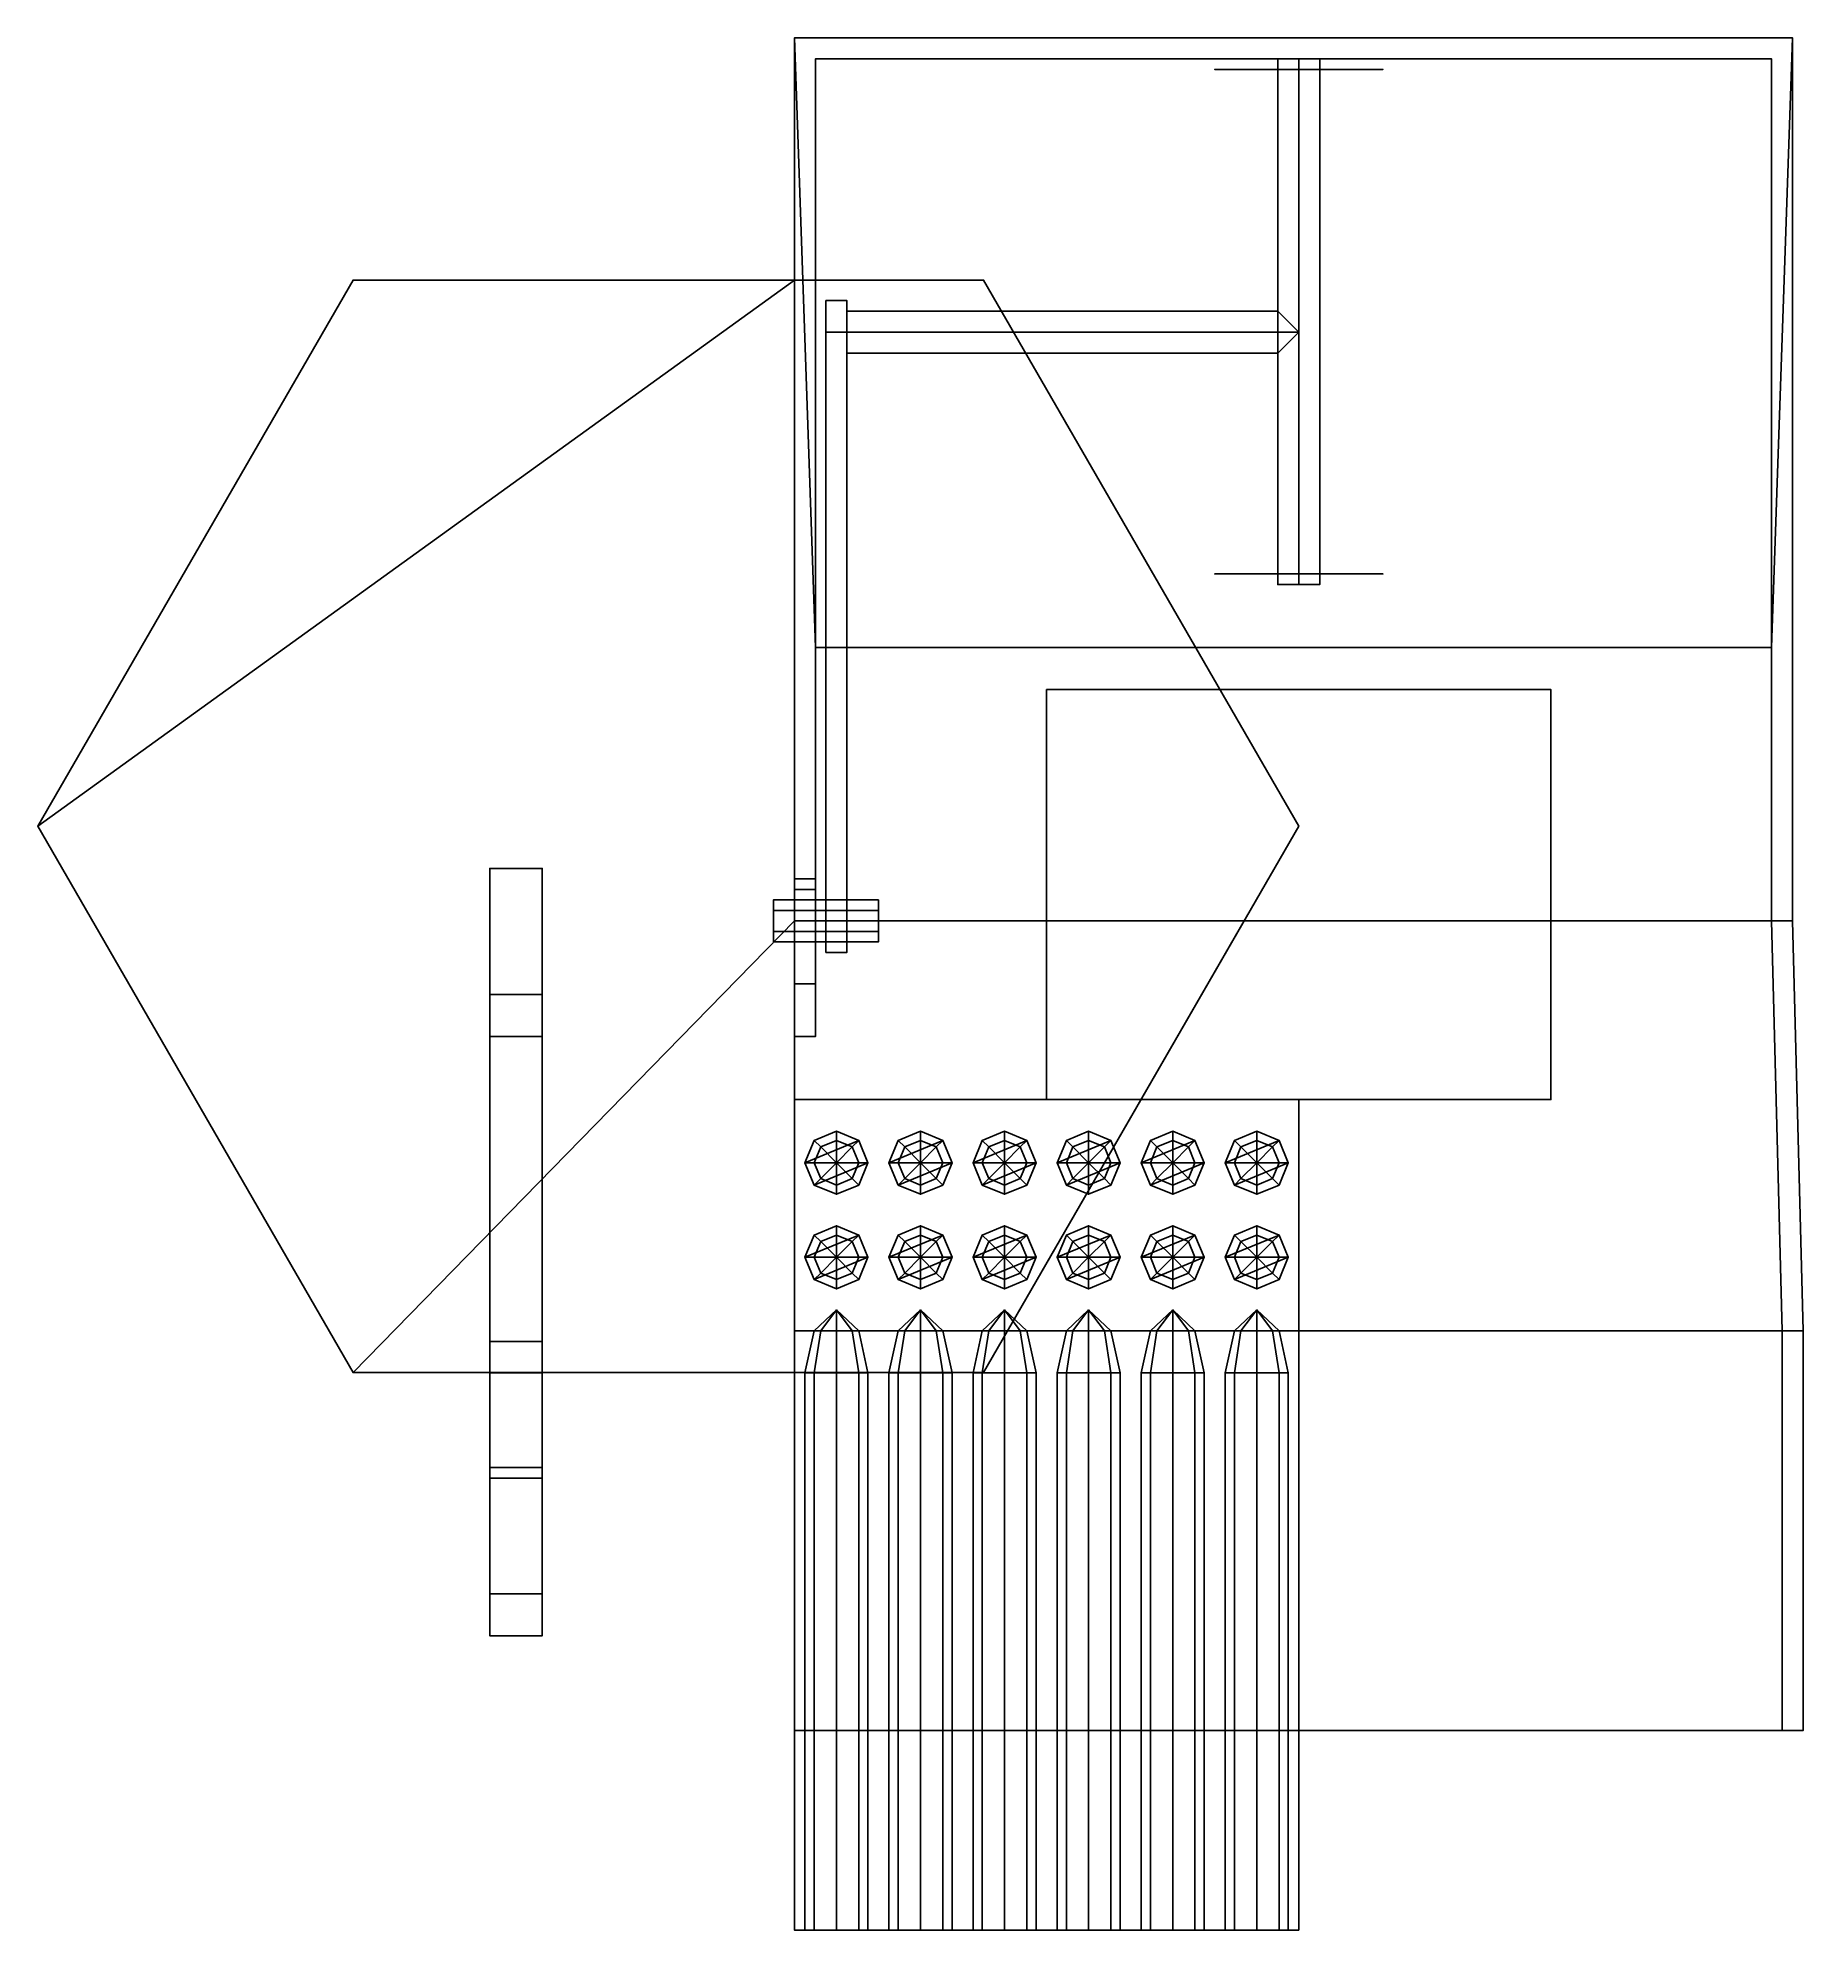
# Model space of a CAD drawing. Extents: x -0.6 to 1.08, y -1.05 to 0.75.
import ezdxf

# ---------------------------------------------------------------- set-up
doc = ezdxf.new("R2010")
doc.units = 0
doc.layers.add('TURRET', color=2, linetype='CONTINUOUS')

msp = doc.modelspace()

# ---------------------------------------------------------------- linework, layer by layer
at = {"layer": 'TURRET'}
for points in [[(1.07, 0.75, 0.81), (1.07, 0.75, 0.15), (0.12, 0.75, 0.15), (0.12, 0.75, 0.81)], [(0.12, 0.75, 0.15), (0.12, -0.09, 0.15), (0.12, -0.09, 1.08), (0.12, 0.75, 0.81)], [(0.12, 0.75, 0.81), (0.14, 0.17, 0.9964), (1.05, 0.17, 0.9964), (1.07, 0.75, 0.81)], [(0.12, 0.75, 0.81), (0.12, -0.09, 1.08), (0.14, -0.09, 1.08), (0.14, 0.17, 0.9964)], [(1.05, 0.17, 0.9964), (1.05, -0.09, 1.08), (1.07, -0.09, 1.08), (1.07, 0.75, 0.81)], [(1.07, -0.09, 1.08), (1.07, -0.09, 0.15), (1.07, 0.75, 0.15), (1.07, 0.75, 0.81)], [(0.14, 0.73, 0.18), (0.14, -0.09, 0.18), (1.05, -0.09, 0.18), (1.05, 0.73, 0.18)], [(0.14, 0.73, 0.8), (0.14, 0.73, 0.18), (1.05, 0.73, 0.18), (1.05, 0.73, 0.8)], [(0.14, 0.17, 0.9776), (0.14, 0.73, 0.8), (1.05, 0.73, 0.8), (1.05, 0.17, 0.9776)], [(0.14, 0.73, 0.8), (0.14, 0.17, 0.9776), (0.14, -0.09, 0.18), (0.14, 0.73, 0.18)], [(0.52, 0.72, 1.26), (0.56, 0.72, 1.3293), (0.64, 0.72, 1.3293), (0.68, 0.72, 1.26)], [(0.68, 0.72, 1.26), (0.64, 0.72, 1.3293), (0.56, 0.72, 1.3293), (0.52, 0.72, 1.26)], [(0.64, 0.72, 1.1907), (0.68, 0.72, 1.26), (0.52, 0.72, 1.26), (0.56, 0.72, 1.1907)], [(0.56, 0.72, 1.1907), (0.52, 0.72, 1.26), (0.68, 0.72, 1.26), (0.64, 0.72, 1.1907)], [(0.6, 0.73, 1.18), (0.58, 0.73, 1.16), (0.58, 0.23, 1.16), (0.6, 0.23, 1.18)], [(0.58, 0.73, 1.16), (0.6, 0.73, 1.14), (0.6, 0.23, 1.14), (0.58, 0.23, 1.16)], [(0.62, 0.73, 1.16), (0.6, 0.73, 1.14), (0.58, 0.73, 1.16), (0.6, 0.73, 1.18)], [(0.62, 0.73, 1.16), (0.6, 0.73, 1.18), (0.6, 0.23, 1.18), (0.62, 0.23, 1.16)], [(0.6, 0.73, 1.14), (0.62, 0.73, 1.16), (0.62, 0.23, 1.16), (0.6, 0.23, 1.14)], [(1.05, 0.73, 0.18), (1.05, -0.09, 0.18), (1.05, 0.17, 0.9776), (1.05, 0.73, 0.8)], [(-0.3, -0.5196, 0.15), (0.12, -0.09, 0.15), (0.12, 0.5196, 0.15), (-0.6, 0, 0.15)], [(-0.3, 0.5196), (-0.6, 0), (-0.6, 0, 0.15), (-0.3, 0.5196, 0.15)], [(-0.6, 0, 0.15), (0.12, 0.5196, 0.15), (0.12, 0.5196, 0.15), (-0.3, 0.5196, 0.15)], [(0.3, 0.5196), (-0.3, 0.5196), (-0.3, 0.5196, 0.15), (0.3, 0.5196, 0.15)], [(0.6, 0), (0.3, 0.5196), (0.3, 0.5196, 0.15), (0.6, 0, 0.15)], [(0.15, 0.5, 1.18), (0.15, 0.47, 1.19), (0.17, 0.47, 1.19), (0.17, 0.5, 1.18)], [(0.15, 0.5, 1.14), (0.15, 0.47, 1.13), (0.15, 0.47, 1.19), (0.15, 0.5, 1.18)], [(0.17, 0.5, 1.18), (0.17, 0.5, 1.14), (0.15, 0.5, 1.14), (0.15, 0.5, 1.18)], [(0.17, 0.5, 1.14), (0.17, 0.47, 1.13), (0.15, 0.47, 1.13), (0.15, 0.5, 1.14)], [(0.17, 0.47, 1.19), (0.17, 0.47, 1.13), (0.17, 0.5, 1.14), (0.17, 0.5, 1.18)], [(0.17, 0.47, 1.14), (0.17, 0.49, 1.16), (0.58, 0.49, 1.16), (0.6, 0.47, 1.14)], [(0.17, 0.49, 1.16), (0.17, 0.47, 1.18), (0.6, 0.47, 1.18), (0.58, 0.49, 1.16)], [(0.15, 0.47, 1.13), (0.15, -0.09, 1.13), (0.15, -0.09, 1.19), (0.15, 0.47, 1.19)], [(0.17, 0.47, 1.13), (0.17, -0.09, 1.13), (0.15, -0.09, 1.13), (0.15, 0.47, 1.13)], [(0.15, 0.47, 1.19), (0.15, -0.09, 1.19), (0.17, -0.09, 1.19), (0.17, 0.47, 1.19)], [(0.17, 0.45, 1.16), (0.17, 0.47, 1.14), (0.6, 0.47, 1.14), (0.58, 0.45, 1.16)], [(0.17, 0.47, 1.18), (0.17, 0.45, 1.16), (0.58, 0.45, 1.16), (0.6, 0.47, 1.18)], [(0.17, -0.09, 1.19), (0.17, -0.09, 1.13), (0.17, 0.47, 1.13), (0.17, 0.47, 1.19)], [(0.52, 0.24, 1.26), (0.56, 0.24, 1.3293), (0.64, 0.24, 1.3293), (0.68, 0.24, 1.26)], [(0.68, 0.24, 1.26), (0.64, 0.24, 1.3293), (0.56, 0.24, 1.3293), (0.52, 0.24, 1.26)], [(0.64, 0.24, 1.1907), (0.68, 0.24, 1.26), (0.52, 0.24, 1.26), (0.56, 0.24, 1.1907)], [(0.56, 0.24, 1.1907), (0.52, 0.24, 1.26), (0.68, 0.24, 1.26), (0.64, 0.24, 1.1907)], [(0.6, 0.23, 1.18), (0.58, 0.23, 1.16), (0.6, 0.23, 1.14), (0.62, 0.23, 1.16)], [(0.14, 0.17, 0.9964), (0.14, 0.17, 0.9776), (1.05, 0.17, 0.9776), (1.05, 0.17, 0.9964)], [(0.14, 0.17, 0.9964), (0.14, -0.09, 1.08), (0.14, -0.09, 0.18), (0.14, 0.17, 0.9776)], [(1.05, 0.17, 0.9776), (1.05, -0.09, 0.18), (1.05, -0.09, 1.08), (1.05, 0.17, 0.9964)], [(0.84, 0.13, 0.47), (0.84, 0.13, 0.18), (0.36, 0.13, 0.18), (0.36, 0.13, 0.47)], [(0.36, 0.13, 0.18), (0.36, -0.26, 0.18), (0.36, -0.26, 0.47), (0.36, 0.13, 0.47)], [(0.36, 0.13, 0.47), (0.36, -0.26, 0.47), (0.84, -0.26, 0.47), (0.84, 0.13, 0.47)], [(0.84, -0.26, 0.47), (0.84, -0.26, 0.18), (0.84, 0.13, 0.18), (0.84, 0.13, 0.47)], [(-0.6, 0), (-0.3, -0.5196), (-0.3, -0.5196, 0.15), (-0.6, 0, 0.15)], [(0.3, -0.5196), (0.6, 0), (0.6, 0, 0.15), (0.3, -0.5196, 0.15)], [(-0.12, -0.2, 0.77), (-0.12, -0.04, 0.68), (-0.17, -0.04, 0.68), (-0.17, -0.2, 0.77)], [(-0.17, -0.04, 0.68), (-0.17, -0.16, 0.54), (-0.17, -0.49, 0.71), (-0.17, -0.2, 0.77)], [(-0.12, -0.04, 0.68), (-0.12, -0.16, 0.54), (-0.17, -0.16, 0.54), (-0.17, -0.04, 0.68)], [(-0.12, -0.49, 0.71), (-0.12, -0.16, 0.54), (-0.12, -0.04, 0.68), (-0.12, -0.2, 0.77)], [(0.12, -0.05, 1.19), (0.12, -0.05, 1.13), (0.12, -0.06, 1.12), (0.12, -0.09, 1.2)], [(0.14, -0.09, 1.2), (0.14, -0.05, 1.19), (0.12, -0.05, 1.19), (0.12, -0.09, 1.2)], [(0.12, -0.06, 1.12), (0.12, -0.05, 1.13), (0.14, -0.05, 1.13), (0.14, -0.06, 1.12)], [(0.14, -0.05, 1.19), (0.14, -0.05, 1.13), (0.12, -0.05, 1.13), (0.12, -0.05, 1.19)], [(0.14, -0.06, 1.12), (0.14, -0.05, 1.13), (0.14, -0.05, 1.19), (0.14, -0.09, 1.2)], [(0.2, -0.08, 1.1773), (0.2, -0.07, 1.16), (0.1, -0.07, 1.16), (0.1, -0.08, 1.1773)], [(0.2, -0.07, 1.16), (0.2, -0.08, 1.1427), (0.1, -0.08, 1.1427), (0.1, -0.07, 1.16)], [(0.1, -0.1, 1.1773), (0.1, -0.08, 1.1773), (0.1, -0.07, 1.16), (0.1, -0.11, 1.16)], [(0.1, -0.11, 1.16), (0.1, -0.07, 1.16), (0.1, -0.08, 1.1427), (0.1, -0.1, 1.1427)], [(0.12, -0.09, 1.12), (0.12, -0.06, 1.12), (0.14, -0.06, 1.12), (0.14, -0.09, 1.12)], [(0.12, -0.09, 1.2), (0.12, -0.06, 1.12), (0.12, -0.09, 1.12), (0.12, -0.15, 1.18)], [(0.14, -0.09, 1.12), (0.14, -0.06, 1.12), (0.14, -0.09, 1.2), (0.14, -0.15, 1.18)], [(0.2, -0.11, 1.16), (0.2, -0.07, 1.16), (0.2, -0.08, 1.1773), (0.2, -0.1, 1.1773)], [(0.2, -0.1, 1.1427), (0.2, -0.08, 1.1427), (0.2, -0.07, 1.16), (0.2, -0.11, 1.16)], [(0.2, -0.1, 1.1773), (0.2, -0.08, 1.1773), (0.1, -0.08, 1.1773), (0.1, -0.1, 1.1773)], [(0.2, -0.08, 1.1427), (0.2, -0.1, 1.1427), (0.1, -0.1, 1.1427), (0.1, -0.08, 1.1427)], [(0.3, -0.5196, 0.15), (0.548, -0.09, 0.15), (0.12, -0.09, 0.15), (-0.3, -0.5196, 0.15)], [(0.2, -0.11, 1.16), (0.2, -0.1, 1.1773), (0.1, -0.1, 1.1773), (0.1, -0.11, 1.16)], [(0.2, -0.1, 1.1427), (0.2, -0.11, 1.16), (0.1, -0.11, 1.16), (0.1, -0.1, 1.1427)], [(0.12, -0.09, -0.43), (0.12, -0.48, -0.43), (0.12, -0.48, -0.4), (0.12, -0.09, -0.4)], [(0.12, -0.09, -0.4), (0.12, -0.48, -0.4), (1.06, -0.48, -0.4), (1.05, -0.09, -0.4)], [(0.12, -0.09, 1.08), (0.12, -0.09, 0.18), (0.14, -0.09, 0.18), (0.14, -0.09, 1.08)], [(0.12, -0.09, 0.18), (0.12, -0.09, 1.12), (0.14, -0.09, 1.12), (0.14, -0.09, 0.18)], [(0.12, -0.15, 1.18), (0.12, -0.09, 1.12), (0.12, -0.09, 0.18), (0.12, -0.2, 0.18)], [(0.14, -0.15, 1.18), (0.14, -0.09, 1.2), (0.12, -0.09, 1.2), (0.12, -0.15, 1.18)], [(0.14, -0.09, 0.18), (0.14, -0.09, 1.12), (0.14, -0.15, 1.18), (0.14, -0.2, 0.18)], [(0.15, -0.12, 1.18), (0.15, -0.09, 1.19), (0.15, -0.09, 1.13), (0.15, -0.12, 1.14)], [(0.17, -0.12, 1.18), (0.17, -0.09, 1.19), (0.15, -0.09, 1.19), (0.15, -0.12, 1.18)], [(0.15, -0.12, 1.14), (0.15, -0.09, 1.13), (0.17, -0.09, 1.13), (0.17, -0.12, 1.14)], [(0.17, -0.09, 1.13), (0.17, -0.09, 1.19), (0.17, -0.12, 1.18), (0.17, -0.12, 1.14)], [(1.05, -0.09, -0.4), (1.06, -0.48, -0.4), (1.06, -0.48, 1.08), (1.05, -0.09, 1.08)], [(1.05, -0.09, 1.08), (1.06, -0.48, 1.08), (1.08, -0.48, 1.08), (1.07, -0.09, 1.08)], [(1.08, -0.48, 1.08), (1.08, -0.48, -0.43), (1.07, -0.09, -0.43), (1.07, -0.09, 1.08)], [(0.17, -0.12, 1.14), (0.17, -0.12, 1.18), (0.15, -0.12, 1.18), (0.15, -0.12, 1.14)], [(-0.12, -0.16, 0.54), (-0.12, -0.61, 0.28), (-0.17, -0.61, 0.28), (-0.17, -0.16, 0.54)], [(-0.17, -0.16, 0.54), (-0.17, -0.61, 0.28), (-0.17, -0.73, 0.32), (-0.17, -0.49, 0.71)], [(-0.12, -0.73, 0.32), (-0.12, -0.61, 0.28), (-0.12, -0.16, 0.54), (-0.12, -0.49, 0.71)], [(0.14, -0.2, 0.18), (0.14, -0.15, 1.18), (0.12, -0.15, 1.18), (0.12, -0.2, 0.18)], [(-0.17, -0.2, 0.77), (-0.17, -0.49, 0.71), (-0.12, -0.49, 0.71), (-0.12, -0.2, 0.77)], [(0.12, -0.26, 0.53), (0.12, -1.05, 0.53), (0.12, -1.05, 0.59), (0.12, -0.26, 0.59)], [(0.6, -0.26, 0.59), (0.6, -0.26, 0.53), (0.12, -0.26, 0.53), (0.12, -0.26, 0.59)], [(0.6, -0.26, 0.53), (0.6, -1.05, 0.53), (0.12, -1.05, 0.53), (0.12, -0.26, 0.53)], [(0.12, -0.26, 0.59), (0.12, -1.05, 0.59), (0.6, -1.05, 0.59), (0.6, -0.26, 0.59)], [(0.36, -0.26, 0.47), (0.36, -0.26, 0.18), (0.84, -0.26, 0.18), (0.84, -0.26, 0.47)], [(0.6, -1.05, 0.59), (0.6, -1.05, 0.53), (0.6, -0.26, 0.53), (0.6, -0.26, 0.59)], [(0.16, -0.29, 0.81), (0.1388, -0.2988, 0.81), (0.13, -0.32, 0.81), (0.1812, -0.2988, 0.81)], [(0.1812, -0.2988, 0.81), (0.13, -0.32, 0.81), (0.1388, -0.3412, 0.81), (0.19, -0.32, 0.81)], [(0.1388, -0.2988, 0.28), (0.13, -0.32, 0.28), (0.13, -0.32, 0.81), (0.1388, -0.2988, 0.81)], [(0.1388, -0.32, 0.24), (0.13, -0.32, 0.28), (0.1388, -0.2988, 0.28), (0.145, -0.305, 0.24)], [(0.16, -0.29, 0.28), (0.1388, -0.2988, 0.28), (0.1388, -0.2988, 0.81), (0.16, -0.29, 0.81)], [(0.145, -0.305, 0.24), (0.1388, -0.2988, 0.28), (0.16, -0.29, 0.28), (0.16, -0.2988, 0.24)], [(0.16, -0.32, 0.22), (0.1388, -0.32, 0.24), (0.145, -0.305, 0.24), (0.16, -0.32, 0.22)], [(0.16, -0.32, 0.22), (0.145, -0.305, 0.24), (0.16, -0.2988, 0.24), (0.16, -0.32, 0.22)], [(0.1812, -0.2988, 0.28), (0.16, -0.29, 0.28), (0.16, -0.29, 0.81), (0.1812, -0.2988, 0.81)], [(0.16, -0.2988, 0.24), (0.16, -0.29, 0.28), (0.1812, -0.2988, 0.28), (0.175, -0.305, 0.24)], [(0.16, -0.32, 0.22), (0.16, -0.2988, 0.24), (0.175, -0.305, 0.24), (0.16, -0.32, 0.22)], [(0.16, -0.32, 0.22), (0.175, -0.305, 0.24), (0.1812, -0.32, 0.24), (0.16, -0.32, 0.22)], [(0.175, -0.305, 0.24), (0.1812, -0.2988, 0.28), (0.19, -0.32, 0.28), (0.1812, -0.32, 0.24)], [(0.19, -0.32, 0.28), (0.1812, -0.2988, 0.28), (0.1812, -0.2988, 0.81), (0.19, -0.32, 0.81)], [(0.24, -0.29, 0.81), (0.2188, -0.2988, 0.81), (0.21, -0.32, 0.81), (0.2612, -0.2988, 0.81)], [(0.2188, -0.32, 0.24), (0.21, -0.32, 0.28), (0.2188, -0.2988, 0.28), (0.225, -0.305, 0.24)], [(0.2188, -0.2988, 0.28), (0.21, -0.32, 0.28), (0.21, -0.32, 0.81), (0.2188, -0.2988, 0.81)], [(0.2612, -0.2988, 0.81), (0.21, -0.32, 0.81), (0.2188, -0.3412, 0.81), (0.27, -0.32, 0.81)], [(0.225, -0.305, 0.24), (0.2188, -0.2988, 0.28), (0.24, -0.29, 0.28), (0.24, -0.2988, 0.24)], [(0.24, -0.29, 0.28), (0.2188, -0.2988, 0.28), (0.2188, -0.2988, 0.81), (0.24, -0.29, 0.81)], [(0.24, -0.32, 0.22), (0.2188, -0.32, 0.24), (0.225, -0.305, 0.24), (0.24, -0.32, 0.22)], [(0.24, -0.32, 0.22), (0.225, -0.305, 0.24), (0.24, -0.2988, 0.24), (0.24, -0.32, 0.22)], [(0.24, -0.2988, 0.24), (0.24, -0.29, 0.28), (0.2612, -0.2988, 0.28), (0.255, -0.305, 0.24)], [(0.2612, -0.2988, 0.28), (0.24, -0.29, 0.28), (0.24, -0.29, 0.81), (0.2612, -0.2988, 0.81)], [(0.24, -0.32, 0.22), (0.24, -0.2988, 0.24), (0.255, -0.305, 0.24), (0.24, -0.32, 0.22)], [(0.24, -0.32, 0.22), (0.255, -0.305, 0.24), (0.2612, -0.32, 0.24), (0.24, -0.32, 0.22)], [(0.255, -0.305, 0.24), (0.2612, -0.2988, 0.28), (0.27, -0.32, 0.28), (0.2612, -0.32, 0.24)], [(0.27, -0.32, 0.28), (0.2612, -0.2988, 0.28), (0.2612, -0.2988, 0.81), (0.27, -0.32, 0.81)], [(0.32, -0.29, 0.81), (0.2988, -0.2988, 0.81), (0.29, -0.32, 0.81), (0.3412, -0.2988, 0.81)], [(0.2988, -0.32, 0.24), (0.29, -0.32, 0.28), (0.2988, -0.2988, 0.28), (0.305, -0.305, 0.24)], [(0.2988, -0.2988, 0.28), (0.29, -0.32, 0.28), (0.29, -0.32, 0.81), (0.2988, -0.2988, 0.81)], [(0.3412, -0.2988, 0.81), (0.29, -0.32, 0.81), (0.2988, -0.3412, 0.81), (0.35, -0.32, 0.81)], [(0.305, -0.305, 0.24), (0.2988, -0.2988, 0.28), (0.32, -0.29, 0.28), (0.32, -0.2988, 0.24)], [(0.32, -0.29, 0.28), (0.2988, -0.2988, 0.28), (0.2988, -0.2988, 0.81), (0.32, -0.29, 0.81)], [(0.32, -0.32, 0.22), (0.2988, -0.32, 0.24), (0.305, -0.305, 0.24), (0.32, -0.32, 0.22)], [(0.32, -0.32, 0.22), (0.305, -0.305, 0.24), (0.32, -0.2988, 0.24), (0.32, -0.32, 0.22)], [(0.32, -0.2988, 0.24), (0.32, -0.29, 0.28), (0.3412, -0.2988, 0.28), (0.335, -0.305, 0.24)], [(0.3412, -0.2988, 0.28), (0.32, -0.29, 0.28), (0.32, -0.29, 0.81), (0.3412, -0.2988, 0.81)], [(0.32, -0.32, 0.22), (0.32, -0.2988, 0.24), (0.335, -0.305, 0.24), (0.32, -0.32, 0.22)], [(0.32, -0.32, 0.22), (0.335, -0.305, 0.24), (0.3412, -0.32, 0.24), (0.32, -0.32, 0.22)], [(0.335, -0.305, 0.24), (0.3412, -0.2988, 0.28), (0.35, -0.32, 0.28), (0.3412, -0.32, 0.24)], [(0.35, -0.32, 0.28), (0.3412, -0.2988, 0.28), (0.3412, -0.2988, 0.81), (0.35, -0.32, 0.81)], [(0.4, -0.29, 0.81), (0.3788, -0.2988, 0.81), (0.37, -0.32, 0.81), (0.4212, -0.2988, 0.81)], [(0.4212, -0.2988, 0.81), (0.37, -0.32, 0.81), (0.3788, -0.3412, 0.81), (0.43, -0.32, 0.81)], [(0.3788, -0.2988, 0.28), (0.37, -0.32, 0.28), (0.37, -0.32, 0.81), (0.3788, -0.2988, 0.81)], [(0.3788, -0.32, 0.24), (0.37, -0.32, 0.28), (0.3788, -0.2988, 0.28), (0.385, -0.305, 0.24)], [(0.4, -0.29, 0.28), (0.3788, -0.2988, 0.28), (0.3788, -0.2988, 0.81), (0.4, -0.29, 0.81)], [(0.385, -0.305, 0.24), (0.3788, -0.2988, 0.28), (0.4, -0.29, 0.28), (0.4, -0.2988, 0.24)], [(0.4, -0.32, 0.22), (0.3788, -0.32, 0.24), (0.385, -0.305, 0.24), (0.4, -0.32, 0.22)], [(0.4, -0.32, 0.22), (0.385, -0.305, 0.24), (0.4, -0.2988, 0.24), (0.4, -0.32, 0.22)], [(0.4212, -0.2988, 0.28), (0.4, -0.29, 0.28), (0.4, -0.29, 0.81), (0.4212, -0.2988, 0.81)], [(0.4, -0.2988, 0.24), (0.4, -0.29, 0.28), (0.4212, -0.2988, 0.28), (0.415, -0.305, 0.24)], [(0.4, -0.32, 0.22), (0.4, -0.2988, 0.24), (0.415, -0.305, 0.24), (0.4, -0.32, 0.22)], [(0.4, -0.32, 0.22), (0.415, -0.305, 0.24), (0.4212, -0.32, 0.24), (0.4, -0.32, 0.22)], [(0.415, -0.305, 0.24), (0.4212, -0.2988, 0.28), (0.43, -0.32, 0.28), (0.4212, -0.32, 0.24)], [(0.43, -0.32, 0.28), (0.4212, -0.2988, 0.28), (0.4212, -0.2988, 0.81), (0.43, -0.32, 0.81)], [(0.48, -0.29, 0.81), (0.4588, -0.2988, 0.81), (0.45, -0.32, 0.81), (0.5012, -0.2988, 0.81)], [(0.5012, -0.2988, 0.81), (0.45, -0.32, 0.81), (0.4588, -0.3412, 0.81), (0.51, -0.32, 0.81)], [(0.4588, -0.2988, 0.28), (0.45, -0.32, 0.28), (0.45, -0.32, 0.81), (0.4588, -0.2988, 0.81)], [(0.4588, -0.32, 0.24), (0.45, -0.32, 0.28), (0.4588, -0.2988, 0.28), (0.465, -0.305, 0.24)], [(0.48, -0.29, 0.28), (0.4588, -0.2988, 0.28), (0.4588, -0.2988, 0.81), (0.48, -0.29, 0.81)], [(0.465, -0.305, 0.24), (0.4588, -0.2988, 0.28), (0.48, -0.29, 0.28), (0.48, -0.2988, 0.24)], [(0.48, -0.32, 0.22), (0.4588, -0.32, 0.24), (0.465, -0.305, 0.24), (0.48, -0.32, 0.22)], [(0.48, -0.32, 0.22), (0.465, -0.305, 0.24), (0.48, -0.2988, 0.24), (0.48, -0.32, 0.22)], [(0.5012, -0.2988, 0.28), (0.48, -0.29, 0.28), (0.48, -0.29, 0.81), (0.5012, -0.2988, 0.81)], [(0.48, -0.2988, 0.24), (0.48, -0.29, 0.28), (0.5012, -0.2988, 0.28), (0.495, -0.305, 0.24)], [(0.48, -0.32, 0.22), (0.48, -0.2988, 0.24), (0.495, -0.305, 0.24), (0.48, -0.32, 0.22)], [(0.48, -0.32, 0.22), (0.495, -0.305, 0.24), (0.5012, -0.32, 0.24), (0.48, -0.32, 0.22)], [(0.495, -0.305, 0.24), (0.5012, -0.2988, 0.28), (0.51, -0.32, 0.28), (0.5012, -0.32, 0.24)], [(0.51, -0.32, 0.28), (0.5012, -0.2988, 0.28), (0.5012, -0.2988, 0.81), (0.51, -0.32, 0.81)], [(0.56, -0.29, 0.81), (0.5388, -0.2988, 0.81), (0.53, -0.32, 0.81), (0.5812, -0.2988, 0.81)], [(0.5388, -0.32, 0.24), (0.53, -0.32, 0.28), (0.5388, -0.2988, 0.28), (0.545, -0.305, 0.24)], [(0.5388, -0.2988, 0.28), (0.53, -0.32, 0.28), (0.53, -0.32, 0.81), (0.5388, -0.2988, 0.81)], [(0.5812, -0.2988, 0.81), (0.53, -0.32, 0.81), (0.5388, -0.3412, 0.81), (0.59, -0.32, 0.81)], [(0.545, -0.305, 0.24), (0.5388, -0.2988, 0.28), (0.56, -0.29, 0.28), (0.56, -0.2988, 0.24)], [(0.56, -0.29, 0.28), (0.5388, -0.2988, 0.28), (0.5388, -0.2988, 0.81), (0.56, -0.29, 0.81)], [(0.56, -0.32, 0.22), (0.5388, -0.32, 0.24), (0.545, -0.305, 0.24), (0.56, -0.32, 0.22)], [(0.56, -0.32, 0.22), (0.545, -0.305, 0.24), (0.56, -0.2988, 0.24), (0.56, -0.32, 0.22)], [(0.56, -0.2988, 0.24), (0.56, -0.29, 0.28), (0.5812, -0.2988, 0.28), (0.575, -0.305, 0.24)], [(0.5812, -0.2988, 0.28), (0.56, -0.29, 0.28), (0.56, -0.29, 0.81), (0.5812, -0.2988, 0.81)], [(0.56, -0.32, 0.22), (0.56, -0.2988, 0.24), (0.575, -0.305, 0.24), (0.56, -0.32, 0.22)], [(0.56, -0.32, 0.22), (0.575, -0.305, 0.24), (0.5812, -0.32, 0.24), (0.56, -0.32, 0.22)], [(0.575, -0.305, 0.24), (0.5812, -0.2988, 0.28), (0.59, -0.32, 0.28), (0.5812, -0.32, 0.24)], [(0.59, -0.32, 0.28), (0.5812, -0.2988, 0.28), (0.5812, -0.2988, 0.81), (0.59, -0.32, 0.81)], [(0.13, -0.32, 0.28), (0.1388, -0.3412, 0.28), (0.1388, -0.3412, 0.81), (0.13, -0.32, 0.81)], [(0.145, -0.335, 0.24), (0.1388, -0.3412, 0.28), (0.13, -0.32, 0.28), (0.1388, -0.32, 0.24)], [(0.19, -0.32, 0.81), (0.1388, -0.3412, 0.81), (0.16, -0.35, 0.81), (0.1812, -0.3412, 0.81)], [(0.16, -0.32, 0.22), (0.145, -0.335, 0.24), (0.1388, -0.32, 0.24), (0.16, -0.32, 0.22)], [(0.16, -0.32, 0.22), (0.16, -0.3412, 0.24), (0.145, -0.335, 0.24), (0.16, -0.32, 0.22)], [(0.16, -0.32, 0.22), (0.175, -0.335, 0.24), (0.16, -0.3412, 0.24), (0.16, -0.32, 0.22)], [(0.16, -0.32, 0.22), (0.1812, -0.32, 0.24), (0.175, -0.335, 0.24), (0.16, -0.32, 0.22)], [(0.1812, -0.32, 0.24), (0.19, -0.32, 0.28), (0.1812, -0.3412, 0.28), (0.175, -0.335, 0.24)], [(0.1812, -0.3412, 0.28), (0.19, -0.32, 0.28), (0.19, -0.32, 0.81), (0.1812, -0.3412, 0.81)], [(0.225, -0.335, 0.24), (0.2188, -0.3412, 0.28), (0.21, -0.32, 0.28), (0.2188, -0.32, 0.24)], [(0.21, -0.32, 0.28), (0.2188, -0.3412, 0.28), (0.2188, -0.3412, 0.81), (0.21, -0.32, 0.81)], [(0.24, -0.32, 0.22), (0.225, -0.335, 0.24), (0.2188, -0.32, 0.24), (0.24, -0.32, 0.22)], [(0.27, -0.32, 0.81), (0.2188, -0.3412, 0.81), (0.24, -0.35, 0.81), (0.2612, -0.3412, 0.81)], [(0.24, -0.32, 0.22), (0.24, -0.3412, 0.24), (0.225, -0.335, 0.24), (0.24, -0.32, 0.22)], [(0.24, -0.32, 0.22), (0.2612, -0.32, 0.24), (0.255, -0.335, 0.24), (0.24, -0.32, 0.22)], [(0.24, -0.32, 0.22), (0.255, -0.335, 0.24), (0.24, -0.3412, 0.24), (0.24, -0.32, 0.22)], [(0.2612, -0.32, 0.24), (0.27, -0.32, 0.28), (0.2612, -0.3412, 0.28), (0.255, -0.335, 0.24)], [(0.2612, -0.3412, 0.28), (0.27, -0.32, 0.28), (0.27, -0.32, 0.81), (0.2612, -0.3412, 0.81)], [(0.305, -0.335, 0.24), (0.2988, -0.3412, 0.28), (0.29, -0.32, 0.28), (0.2988, -0.32, 0.24)], [(0.29, -0.32, 0.28), (0.2988, -0.3412, 0.28), (0.2988, -0.3412, 0.81), (0.29, -0.32, 0.81)], [(0.32, -0.32, 0.22), (0.305, -0.335, 0.24), (0.2988, -0.32, 0.24), (0.32, -0.32, 0.22)], [(0.35, -0.32, 0.81), (0.2988, -0.3412, 0.81), (0.32, -0.35, 0.81), (0.3412, -0.3412, 0.81)], [(0.32, -0.32, 0.22), (0.32, -0.3412, 0.24), (0.305, -0.335, 0.24), (0.32, -0.32, 0.22)], [(0.32, -0.32, 0.22), (0.3412, -0.32, 0.24), (0.335, -0.335, 0.24), (0.32, -0.32, 0.22)], [(0.32, -0.32, 0.22), (0.335, -0.335, 0.24), (0.32, -0.3412, 0.24), (0.32, -0.32, 0.22)], [(0.3412, -0.32, 0.24), (0.35, -0.32, 0.28), (0.3412, -0.3412, 0.28), (0.335, -0.335, 0.24)], [(0.3412, -0.3412, 0.28), (0.35, -0.32, 0.28), (0.35, -0.32, 0.81), (0.3412, -0.3412, 0.81)], [(0.37, -0.32, 0.28), (0.3788, -0.3412, 0.28), (0.3788, -0.3412, 0.81), (0.37, -0.32, 0.81)], [(0.385, -0.335, 0.24), (0.3788, -0.3412, 0.28), (0.37, -0.32, 0.28), (0.3788, -0.32, 0.24)], [(0.43, -0.32, 0.81), (0.3788, -0.3412, 0.81), (0.4, -0.35, 0.81), (0.4212, -0.3412, 0.81)], [(0.4, -0.32, 0.22), (0.385, -0.335, 0.24), (0.3788, -0.32, 0.24), (0.4, -0.32, 0.22)], [(0.4, -0.32, 0.22), (0.4, -0.3412, 0.24), (0.385, -0.335, 0.24), (0.4, -0.32, 0.22)], [(0.4, -0.32, 0.22), (0.415, -0.335, 0.24), (0.4, -0.3412, 0.24), (0.4, -0.32, 0.22)], [(0.4, -0.32, 0.22), (0.4212, -0.32, 0.24), (0.415, -0.335, 0.24), (0.4, -0.32, 0.22)], [(0.4212, -0.32, 0.24), (0.43, -0.32, 0.28), (0.4212, -0.3412, 0.28), (0.415, -0.335, 0.24)], [(0.4212, -0.3412, 0.28), (0.43, -0.32, 0.28), (0.43, -0.32, 0.81), (0.4212, -0.3412, 0.81)], [(0.45, -0.32, 0.28), (0.4588, -0.3412, 0.28), (0.4588, -0.3412, 0.81), (0.45, -0.32, 0.81)], [(0.465, -0.335, 0.24), (0.4588, -0.3412, 0.28), (0.45, -0.32, 0.28), (0.4588, -0.32, 0.24)], [(0.51, -0.32, 0.81), (0.4588, -0.3412, 0.81), (0.48, -0.35, 0.81), (0.5012, -0.3412, 0.81)], [(0.48, -0.32, 0.22), (0.465, -0.335, 0.24), (0.4588, -0.32, 0.24), (0.48, -0.32, 0.22)], [(0.48, -0.32, 0.22), (0.48, -0.3412, 0.24), (0.465, -0.335, 0.24), (0.48, -0.32, 0.22)], [(0.48, -0.32, 0.22), (0.495, -0.335, 0.24), (0.48, -0.3412, 0.24), (0.48, -0.32, 0.22)], [(0.48, -0.32, 0.22), (0.5012, -0.32, 0.24), (0.495, -0.335, 0.24), (0.48, -0.32, 0.22)], [(0.5012, -0.32, 0.24), (0.51, -0.32, 0.28), (0.5012, -0.3412, 0.28), (0.495, -0.335, 0.24)], [(0.5012, -0.3412, 0.28), (0.51, -0.32, 0.28), (0.51, -0.32, 0.81), (0.5012, -0.3412, 0.81)], [(0.545, -0.335, 0.24), (0.5388, -0.3412, 0.28), (0.53, -0.32, 0.28), (0.5388, -0.32, 0.24)], [(0.53, -0.32, 0.28), (0.5388, -0.3412, 0.28), (0.5388, -0.3412, 0.81), (0.53, -0.32, 0.81)], [(0.56, -0.32, 0.22), (0.545, -0.335, 0.24), (0.5388, -0.32, 0.24), (0.56, -0.32, 0.22)], [(0.59, -0.32, 0.81), (0.5388, -0.3412, 0.81), (0.56, -0.35, 0.81), (0.5812, -0.3412, 0.81)], [(0.56, -0.32, 0.22), (0.56, -0.3412, 0.24), (0.545, -0.335, 0.24), (0.56, -0.32, 0.22)], [(0.56, -0.32, 0.22), (0.5812, -0.32, 0.24), (0.575, -0.335, 0.24), (0.56, -0.32, 0.22)], [(0.56, -0.32, 0.22), (0.575, -0.335, 0.24), (0.56, -0.3412, 0.24), (0.56, -0.32, 0.22)], [(0.5812, -0.32, 0.24), (0.59, -0.32, 0.28), (0.5812, -0.3412, 0.28), (0.575, -0.335, 0.24)], [(0.5812, -0.3412, 0.28), (0.59, -0.32, 0.28), (0.59, -0.32, 0.81), (0.5812, -0.3412, 0.81)], [(0.16, -0.3412, 0.24), (0.16, -0.35, 0.28), (0.1388, -0.3412, 0.28), (0.145, -0.335, 0.24)], [(0.1388, -0.3412, 0.28), (0.16, -0.35, 0.28), (0.16, -0.35, 0.81), (0.1388, -0.3412, 0.81)], [(0.175, -0.335, 0.24), (0.1812, -0.3412, 0.28), (0.16, -0.35, 0.28), (0.16, -0.3412, 0.24)], [(0.16, -0.35, 0.28), (0.1812, -0.3412, 0.28), (0.1812, -0.3412, 0.81), (0.16, -0.35, 0.81)], [(0.24, -0.3412, 0.24), (0.24, -0.35, 0.28), (0.2188, -0.3412, 0.28), (0.225, -0.335, 0.24)], [(0.2188, -0.3412, 0.28), (0.24, -0.35, 0.28), (0.24, -0.35, 0.81), (0.2188, -0.3412, 0.81)], [(0.255, -0.335, 0.24), (0.2612, -0.3412, 0.28), (0.24, -0.35, 0.28), (0.24, -0.3412, 0.24)], [(0.24, -0.35, 0.28), (0.2612, -0.3412, 0.28), (0.2612, -0.3412, 0.81), (0.24, -0.35, 0.81)], [(0.32, -0.3412, 0.24), (0.32, -0.35, 0.28), (0.2988, -0.3412, 0.28), (0.305, -0.335, 0.24)], [(0.2988, -0.3412, 0.28), (0.32, -0.35, 0.28), (0.32, -0.35, 0.81), (0.2988, -0.3412, 0.81)], [(0.335, -0.335, 0.24), (0.3412, -0.3412, 0.28), (0.32, -0.35, 0.28), (0.32, -0.3412, 0.24)], [(0.32, -0.35, 0.28), (0.3412, -0.3412, 0.28), (0.3412, -0.3412, 0.81), (0.32, -0.35, 0.81)], [(0.4, -0.3412, 0.24), (0.4, -0.35, 0.28), (0.3788, -0.3412, 0.28), (0.385, -0.335, 0.24)], [(0.3788, -0.3412, 0.28), (0.4, -0.35, 0.28), (0.4, -0.35, 0.81), (0.3788, -0.3412, 0.81)], [(0.415, -0.335, 0.24), (0.4212, -0.3412, 0.28), (0.4, -0.35, 0.28), (0.4, -0.3412, 0.24)], [(0.4, -0.35, 0.28), (0.4212, -0.3412, 0.28), (0.4212, -0.3412, 0.81), (0.4, -0.35, 0.81)], [(0.48, -0.3412, 0.24), (0.48, -0.35, 0.28), (0.4588, -0.3412, 0.28), (0.465, -0.335, 0.24)], [(0.4588, -0.3412, 0.28), (0.48, -0.35, 0.28), (0.48, -0.35, 0.81), (0.4588, -0.3412, 0.81)], [(0.495, -0.335, 0.24), (0.5012, -0.3412, 0.28), (0.48, -0.35, 0.28), (0.48, -0.3412, 0.24)], [(0.48, -0.35, 0.28), (0.5012, -0.3412, 0.28), (0.5012, -0.3412, 0.81), (0.48, -0.35, 0.81)], [(0.56, -0.3412, 0.24), (0.56, -0.35, 0.28), (0.5388, -0.3412, 0.28), (0.545, -0.335, 0.24)], [(0.5388, -0.3412, 0.28), (0.56, -0.35, 0.28), (0.56, -0.35, 0.81), (0.5388, -0.3412, 0.81)], [(0.575, -0.335, 0.24), (0.5812, -0.3412, 0.28), (0.56, -0.35, 0.28), (0.56, -0.3412, 0.24)], [(0.56, -0.35, 0.28), (0.5812, -0.3412, 0.28), (0.5812, -0.3412, 0.81), (0.56, -0.35, 0.81)], [(0.16, -0.38, 0.81), (0.1388, -0.3888, 0.81), (0.13, -0.41, 0.81), (0.1812, -0.3888, 0.81)], [(0.1388, -0.41, 0.24), (0.13, -0.41, 0.28), (0.1388, -0.3888, 0.28), (0.145, -0.395, 0.24)], [(0.1388, -0.3888, 0.28), (0.13, -0.41, 0.28), (0.13, -0.41, 0.81), (0.1388, -0.3888, 0.81)], [(0.1812, -0.3888, 0.81), (0.13, -0.41, 0.81), (0.1388, -0.4312, 0.81), (0.19, -0.41, 0.81)], [(0.145, -0.395, 0.24), (0.1388, -0.3888, 0.28), (0.16, -0.38, 0.28), (0.16, -0.3888, 0.24)], [(0.16, -0.38, 0.28), (0.1388, -0.3888, 0.28), (0.1388, -0.3888, 0.81), (0.16, -0.38, 0.81)], [(0.16, -0.41, 0.22), (0.1388, -0.41, 0.24), (0.145, -0.395, 0.24), (0.16, -0.41, 0.22)], [(0.16, -0.41, 0.22), (0.145, -0.395, 0.24), (0.16, -0.3888, 0.24), (0.16, -0.41, 0.22)], [(0.16, -0.3888, 0.24), (0.16, -0.38, 0.28), (0.1812, -0.3888, 0.28), (0.175, -0.395, 0.24)], [(0.1812, -0.3888, 0.28), (0.16, -0.38, 0.28), (0.16, -0.38, 0.81), (0.1812, -0.3888, 0.81)], [(0.16, -0.41, 0.22), (0.16, -0.3888, 0.24), (0.175, -0.395, 0.24), (0.16, -0.41, 0.22)], [(0.16, -0.41, 0.22), (0.175, -0.395, 0.24), (0.1812, -0.41, 0.24), (0.16, -0.41, 0.22)], [(0.175, -0.395, 0.24), (0.1812, -0.3888, 0.28), (0.19, -0.41, 0.28), (0.1812, -0.41, 0.24)], [(0.19, -0.41, 0.28), (0.1812, -0.3888, 0.28), (0.1812, -0.3888, 0.81), (0.19, -0.41, 0.81)], [(0.24, -0.38, 0.81), (0.2188, -0.3888, 0.81), (0.21, -0.41, 0.81), (0.2612, -0.3888, 0.81)], [(0.2612, -0.3888, 0.81), (0.21, -0.41, 0.81), (0.2188, -0.4312, 0.81), (0.27, -0.41, 0.81)], [(0.2188, -0.3888, 0.28), (0.21, -0.41, 0.28), (0.21, -0.41, 0.81), (0.2188, -0.3888, 0.81)], [(0.2188, -0.41, 0.24), (0.21, -0.41, 0.28), (0.2188, -0.3888, 0.28), (0.225, -0.395, 0.24)], [(0.24, -0.38, 0.28), (0.2188, -0.3888, 0.28), (0.2188, -0.3888, 0.81), (0.24, -0.38, 0.81)], [(0.225, -0.395, 0.24), (0.2188, -0.3888, 0.28), (0.24, -0.38, 0.28), (0.24, -0.3888, 0.24)], [(0.24, -0.41, 0.22), (0.2188, -0.41, 0.24), (0.225, -0.395, 0.24), (0.24, -0.41, 0.22)], [(0.24, -0.41, 0.22), (0.225, -0.395, 0.24), (0.24, -0.3888, 0.24), (0.24, -0.41, 0.22)], [(0.2612, -0.3888, 0.28), (0.24, -0.38, 0.28), (0.24, -0.38, 0.81), (0.2612, -0.3888, 0.81)], [(0.24, -0.3888, 0.24), (0.24, -0.38, 0.28), (0.2612, -0.3888, 0.28), (0.255, -0.395, 0.24)], [(0.24, -0.41, 0.22), (0.24, -0.3888, 0.24), (0.255, -0.395, 0.24), (0.24, -0.41, 0.22)], [(0.24, -0.41, 0.22), (0.255, -0.395, 0.24), (0.2612, -0.41, 0.24), (0.24, -0.41, 0.22)], [(0.255, -0.395, 0.24), (0.2612, -0.3888, 0.28), (0.27, -0.41, 0.28), (0.2612, -0.41, 0.24)], [(0.27, -0.41, 0.28), (0.2612, -0.3888, 0.28), (0.2612, -0.3888, 0.81), (0.27, -0.41, 0.81)], [(0.32, -0.38, 0.81), (0.2988, -0.3888, 0.81), (0.29, -0.41, 0.81), (0.3412, -0.3888, 0.81)], [(0.3412, -0.3888, 0.81), (0.29, -0.41, 0.81), (0.2988, -0.4312, 0.81), (0.35, -0.41, 0.81)], [(0.2988, -0.3888, 0.28), (0.29, -0.41, 0.28), (0.29, -0.41, 0.81), (0.2988, -0.3888, 0.81)], [(0.2988, -0.41, 0.24), (0.29, -0.41, 0.28), (0.2988, -0.3888, 0.28), (0.305, -0.395, 0.24)], [(0.32, -0.38, 0.28), (0.2988, -0.3888, 0.28), (0.2988, -0.3888, 0.81), (0.32, -0.38, 0.81)], [(0.305, -0.395, 0.24), (0.2988, -0.3888, 0.28), (0.32, -0.38, 0.28), (0.32, -0.3888, 0.24)], [(0.32, -0.41, 0.22), (0.2988, -0.41, 0.24), (0.305, -0.395, 0.24), (0.32, -0.41, 0.22)], [(0.32, -0.41, 0.22), (0.305, -0.395, 0.24), (0.32, -0.3888, 0.24), (0.32, -0.41, 0.22)], [(0.3412, -0.3888, 0.28), (0.32, -0.38, 0.28), (0.32, -0.38, 0.81), (0.3412, -0.3888, 0.81)], [(0.32, -0.3888, 0.24), (0.32, -0.38, 0.28), (0.3412, -0.3888, 0.28), (0.335, -0.395, 0.24)], [(0.32, -0.41, 0.22), (0.32, -0.3888, 0.24), (0.335, -0.395, 0.24), (0.32, -0.41, 0.22)], [(0.32, -0.41, 0.22), (0.335, -0.395, 0.24), (0.3412, -0.41, 0.24), (0.32, -0.41, 0.22)], [(0.335, -0.395, 0.24), (0.3412, -0.3888, 0.28), (0.35, -0.41, 0.28), (0.3412, -0.41, 0.24)], [(0.35, -0.41, 0.28), (0.3412, -0.3888, 0.28), (0.3412, -0.3888, 0.81), (0.35, -0.41, 0.81)], [(0.4, -0.38, 0.81), (0.3788, -0.3888, 0.81), (0.37, -0.41, 0.81), (0.4212, -0.3888, 0.81)], [(0.3788, -0.41, 0.24), (0.37, -0.41, 0.28), (0.3788, -0.3888, 0.28), (0.385, -0.395, 0.24)], [(0.3788, -0.3888, 0.28), (0.37, -0.41, 0.28), (0.37, -0.41, 0.81), (0.3788, -0.3888, 0.81)], [(0.4212, -0.3888, 0.81), (0.37, -0.41, 0.81), (0.3788, -0.4312, 0.81), (0.43, -0.41, 0.81)], [(0.385, -0.395, 0.24), (0.3788, -0.3888, 0.28), (0.4, -0.38, 0.28), (0.4, -0.3888, 0.24)], [(0.4, -0.38, 0.28), (0.3788, -0.3888, 0.28), (0.3788, -0.3888, 0.81), (0.4, -0.38, 0.81)], [(0.4, -0.41, 0.22), (0.3788, -0.41, 0.24), (0.385, -0.395, 0.24), (0.4, -0.41, 0.22)], [(0.4, -0.41, 0.22), (0.385, -0.395, 0.24), (0.4, -0.3888, 0.24), (0.4, -0.41, 0.22)], [(0.4, -0.3888, 0.24), (0.4, -0.38, 0.28), (0.4212, -0.3888, 0.28), (0.415, -0.395, 0.24)], [(0.4212, -0.3888, 0.28), (0.4, -0.38, 0.28), (0.4, -0.38, 0.81), (0.4212, -0.3888, 0.81)], [(0.4, -0.41, 0.22), (0.4, -0.3888, 0.24), (0.415, -0.395, 0.24), (0.4, -0.41, 0.22)], [(0.4, -0.41, 0.22), (0.415, -0.395, 0.24), (0.4212, -0.41, 0.24), (0.4, -0.41, 0.22)], [(0.415, -0.395, 0.24), (0.4212, -0.3888, 0.28), (0.43, -0.41, 0.28), (0.4212, -0.41, 0.24)], [(0.43, -0.41, 0.28), (0.4212, -0.3888, 0.28), (0.4212, -0.3888, 0.81), (0.43, -0.41, 0.81)], [(0.48, -0.38, 0.81), (0.4588, -0.3888, 0.81), (0.45, -0.41, 0.81), (0.5012, -0.3888, 0.81)], [(0.4588, -0.41, 0.24), (0.45, -0.41, 0.28), (0.4588, -0.3888, 0.28), (0.465, -0.395, 0.24)], [(0.4588, -0.3888, 0.28), (0.45, -0.41, 0.28), (0.45, -0.41, 0.81), (0.4588, -0.3888, 0.81)], [(0.5012, -0.3888, 0.81), (0.45, -0.41, 0.81), (0.4588, -0.4312, 0.81), (0.51, -0.41, 0.81)], [(0.465, -0.395, 0.24), (0.4588, -0.3888, 0.28), (0.48, -0.38, 0.28), (0.48, -0.3888, 0.24)], [(0.48, -0.38, 0.28), (0.4588, -0.3888, 0.28), (0.4588, -0.3888, 0.81), (0.48, -0.38, 0.81)], [(0.48, -0.41, 0.22), (0.4588, -0.41, 0.24), (0.465, -0.395, 0.24), (0.48, -0.41, 0.22)], [(0.48, -0.41, 0.22), (0.465, -0.395, 0.24), (0.48, -0.3888, 0.24), (0.48, -0.41, 0.22)], [(0.48, -0.3888, 0.24), (0.48, -0.38, 0.28), (0.5012, -0.3888, 0.28), (0.495, -0.395, 0.24)], [(0.5012, -0.3888, 0.28), (0.48, -0.38, 0.28), (0.48, -0.38, 0.81), (0.5012, -0.3888, 0.81)], [(0.48, -0.41, 0.22), (0.48, -0.3888, 0.24), (0.495, -0.395, 0.24), (0.48, -0.41, 0.22)], [(0.48, -0.41, 0.22), (0.495, -0.395, 0.24), (0.5012, -0.41, 0.24), (0.48, -0.41, 0.22)], [(0.495, -0.395, 0.24), (0.5012, -0.3888, 0.28), (0.51, -0.41, 0.28), (0.5012, -0.41, 0.24)], [(0.51, -0.41, 0.28), (0.5012, -0.3888, 0.28), (0.5012, -0.3888, 0.81), (0.51, -0.41, 0.81)], [(0.56, -0.38, 0.81), (0.5388, -0.3888, 0.81), (0.53, -0.41, 0.81), (0.5812, -0.3888, 0.81)], [(0.5812, -0.3888, 0.81), (0.53, -0.41, 0.81), (0.5388, -0.4312, 0.81), (0.59, -0.41, 0.81)], [(0.5388, -0.3888, 0.28), (0.53, -0.41, 0.28), (0.53, -0.41, 0.81), (0.5388, -0.3888, 0.81)], [(0.5388, -0.41, 0.24), (0.53, -0.41, 0.28), (0.5388, -0.3888, 0.28), (0.545, -0.395, 0.24)], [(0.56, -0.38, 0.28), (0.5388, -0.3888, 0.28), (0.5388, -0.3888, 0.81), (0.56, -0.38, 0.81)], [(0.545, -0.395, 0.24), (0.5388, -0.3888, 0.28), (0.56, -0.38, 0.28), (0.56, -0.3888, 0.24)], [(0.56, -0.41, 0.22), (0.5388, -0.41, 0.24), (0.545, -0.395, 0.24), (0.56, -0.41, 0.22)], [(0.56, -0.41, 0.22), (0.545, -0.395, 0.24), (0.56, -0.3888, 0.24), (0.56, -0.41, 0.22)], [(0.5812, -0.3888, 0.28), (0.56, -0.38, 0.28), (0.56, -0.38, 0.81), (0.5812, -0.3888, 0.81)], [(0.56, -0.3888, 0.24), (0.56, -0.38, 0.28), (0.5812, -0.3888, 0.28), (0.575, -0.395, 0.24)], [(0.56, -0.41, 0.22), (0.56, -0.3888, 0.24), (0.575, -0.395, 0.24), (0.56, -0.41, 0.22)], [(0.56, -0.41, 0.22), (0.575, -0.395, 0.24), (0.5812, -0.41, 0.24), (0.56, -0.41, 0.22)], [(0.575, -0.395, 0.24), (0.5812, -0.3888, 0.28), (0.59, -0.41, 0.28), (0.5812, -0.41, 0.24)], [(0.59, -0.41, 0.28), (0.5812, -0.3888, 0.28), (0.5812, -0.3888, 0.81), (0.59, -0.41, 0.81)], [(0.145, -0.425, 0.24), (0.1388, -0.4312, 0.28), (0.13, -0.41, 0.28), (0.1388, -0.41, 0.24)], [(0.13, -0.41, 0.28), (0.1388, -0.4312, 0.28), (0.1388, -0.4312, 0.81), (0.13, -0.41, 0.81)], [(0.16, -0.41, 0.22), (0.145, -0.425, 0.24), (0.1388, -0.41, 0.24), (0.16, -0.41, 0.22)], [(0.19, -0.41, 0.81), (0.1388, -0.4312, 0.81), (0.16, -0.44, 0.81), (0.1812, -0.4312, 0.81)], [(0.16, -0.41, 0.22), (0.16, -0.4312, 0.24), (0.145, -0.425, 0.24), (0.16, -0.41, 0.22)], [(0.16, -0.41, 0.22), (0.1812, -0.41, 0.24), (0.175, -0.425, 0.24), (0.16, -0.41, 0.22)], [(0.16, -0.41, 0.22), (0.175, -0.425, 0.24), (0.16, -0.4312, 0.24), (0.16, -0.41, 0.22)], [(0.1812, -0.41, 0.24), (0.19, -0.41, 0.28), (0.1812, -0.4312, 0.28), (0.175, -0.425, 0.24)], [(0.1812, -0.4312, 0.28), (0.19, -0.41, 0.28), (0.19, -0.41, 0.81), (0.1812, -0.4312, 0.81)], [(0.21, -0.41, 0.28), (0.2188, -0.4312, 0.28), (0.2188, -0.4312, 0.81), (0.21, -0.41, 0.81)], [(0.225, -0.425, 0.24), (0.2188, -0.4312, 0.28), (0.21, -0.41, 0.28), (0.2188, -0.41, 0.24)], [(0.27, -0.41, 0.81), (0.2188, -0.4312, 0.81), (0.24, -0.44, 0.81), (0.2612, -0.4312, 0.81)], [(0.24, -0.41, 0.22), (0.225, -0.425, 0.24), (0.2188, -0.41, 0.24), (0.24, -0.41, 0.22)], [(0.24, -0.41, 0.22), (0.24, -0.4312, 0.24), (0.225, -0.425, 0.24), (0.24, -0.41, 0.22)], [(0.24, -0.41, 0.22), (0.255, -0.425, 0.24), (0.24, -0.4312, 0.24), (0.24, -0.41, 0.22)], [(0.24, -0.41, 0.22), (0.2612, -0.41, 0.24), (0.255, -0.425, 0.24), (0.24, -0.41, 0.22)], [(0.2612, -0.41, 0.24), (0.27, -0.41, 0.28), (0.2612, -0.4312, 0.28), (0.255, -0.425, 0.24)], [(0.2612, -0.4312, 0.28), (0.27, -0.41, 0.28), (0.27, -0.41, 0.81), (0.2612, -0.4312, 0.81)], [(0.29, -0.41, 0.28), (0.2988, -0.4312, 0.28), (0.2988, -0.4312, 0.81), (0.29, -0.41, 0.81)], [(0.305, -0.425, 0.24), (0.2988, -0.4312, 0.28), (0.29, -0.41, 0.28), (0.2988, -0.41, 0.24)], [(0.35, -0.41, 0.81), (0.2988, -0.4312, 0.81), (0.32, -0.44, 0.81), (0.3412, -0.4312, 0.81)], [(0.32, -0.41, 0.22), (0.305, -0.425, 0.24), (0.2988, -0.41, 0.24), (0.32, -0.41, 0.22)], [(0.32, -0.41, 0.22), (0.32, -0.4312, 0.24), (0.305, -0.425, 0.24), (0.32, -0.41, 0.22)], [(0.32, -0.41, 0.22), (0.335, -0.425, 0.24), (0.32, -0.4312, 0.24), (0.32, -0.41, 0.22)], [(0.32, -0.41, 0.22), (0.3412, -0.41, 0.24), (0.335, -0.425, 0.24), (0.32, -0.41, 0.22)], [(0.3412, -0.41, 0.24), (0.35, -0.41, 0.28), (0.3412, -0.4312, 0.28), (0.335, -0.425, 0.24)], [(0.3412, -0.4312, 0.28), (0.35, -0.41, 0.28), (0.35, -0.41, 0.81), (0.3412, -0.4312, 0.81)], [(0.385, -0.425, 0.24), (0.3788, -0.4312, 0.28), (0.37, -0.41, 0.28), (0.3788, -0.41, 0.24)], [(0.37, -0.41, 0.28), (0.3788, -0.4312, 0.28), (0.3788, -0.4312, 0.81), (0.37, -0.41, 0.81)], [(0.4, -0.41, 0.22), (0.385, -0.425, 0.24), (0.3788, -0.41, 0.24), (0.4, -0.41, 0.22)], [(0.43, -0.41, 0.81), (0.3788, -0.4312, 0.81), (0.4, -0.44, 0.81), (0.4212, -0.4312, 0.81)], [(0.4, -0.41, 0.22), (0.4, -0.4312, 0.24), (0.385, -0.425, 0.24), (0.4, -0.41, 0.22)], [(0.4, -0.41, 0.22), (0.4212, -0.41, 0.24), (0.415, -0.425, 0.24), (0.4, -0.41, 0.22)], [(0.4, -0.41, 0.22), (0.415, -0.425, 0.24), (0.4, -0.4312, 0.24), (0.4, -0.41, 0.22)], [(0.4212, -0.41, 0.24), (0.43, -0.41, 0.28), (0.4212, -0.4312, 0.28), (0.415, -0.425, 0.24)], [(0.4212, -0.4312, 0.28), (0.43, -0.41, 0.28), (0.43, -0.41, 0.81), (0.4212, -0.4312, 0.81)], [(0.465, -0.425, 0.24), (0.4588, -0.4312, 0.28), (0.45, -0.41, 0.28), (0.4588, -0.41, 0.24)], [(0.45, -0.41, 0.28), (0.4588, -0.4312, 0.28), (0.4588, -0.4312, 0.81), (0.45, -0.41, 0.81)], [(0.48, -0.41, 0.22), (0.465, -0.425, 0.24), (0.4588, -0.41, 0.24), (0.48, -0.41, 0.22)], [(0.51, -0.41, 0.81), (0.4588, -0.4312, 0.81), (0.48, -0.44, 0.81), (0.5012, -0.4312, 0.81)], [(0.48, -0.41, 0.22), (0.48, -0.4312, 0.24), (0.465, -0.425, 0.24), (0.48, -0.41, 0.22)], [(0.48, -0.41, 0.22), (0.5012, -0.41, 0.24), (0.495, -0.425, 0.24), (0.48, -0.41, 0.22)], [(0.48, -0.41, 0.22), (0.495, -0.425, 0.24), (0.48, -0.4312, 0.24), (0.48, -0.41, 0.22)], [(0.5012, -0.41, 0.24), (0.51, -0.41, 0.28), (0.5012, -0.4312, 0.28), (0.495, -0.425, 0.24)], [(0.5012, -0.4312, 0.28), (0.51, -0.41, 0.28), (0.51, -0.41, 0.81), (0.5012, -0.4312, 0.81)], [(0.53, -0.41, 0.28), (0.5388, -0.4312, 0.28), (0.5388, -0.4312, 0.81), (0.53, -0.41, 0.81)], [(0.545, -0.425, 0.24), (0.5388, -0.4312, 0.28), (0.53, -0.41, 0.28), (0.5388, -0.41, 0.24)], [(0.59, -0.41, 0.81), (0.5388, -0.4312, 0.81), (0.56, -0.44, 0.81), (0.5812, -0.4312, 0.81)], [(0.56, -0.41, 0.22), (0.545, -0.425, 0.24), (0.5388, -0.41, 0.24), (0.56, -0.41, 0.22)], [(0.56, -0.41, 0.22), (0.56, -0.4312, 0.24), (0.545, -0.425, 0.24), (0.56, -0.41, 0.22)], [(0.56, -0.41, 0.22), (0.575, -0.425, 0.24), (0.56, -0.4312, 0.24), (0.56, -0.41, 0.22)], [(0.56, -0.41, 0.22), (0.5812, -0.41, 0.24), (0.575, -0.425, 0.24), (0.56, -0.41, 0.22)], [(0.5812, -0.41, 0.24), (0.59, -0.41, 0.28), (0.5812, -0.4312, 0.28), (0.575, -0.425, 0.24)], [(0.5812, -0.4312, 0.28), (0.59, -0.41, 0.28), (0.59, -0.41, 0.81), (0.5812, -0.4312, 0.81)], [(0.16, -0.4312, 0.24), (0.16, -0.44, 0.28), (0.1388, -0.4312, 0.28), (0.145, -0.425, 0.24)], [(0.1388, -0.4312, 0.28), (0.16, -0.44, 0.28), (0.16, -0.44, 0.81), (0.1388, -0.4312, 0.81)], [(0.175, -0.425, 0.24), (0.1812, -0.4312, 0.28), (0.16, -0.44, 0.28), (0.16, -0.4312, 0.24)], [(0.16, -0.44, 0.28), (0.1812, -0.4312, 0.28), (0.1812, -0.4312, 0.81), (0.16, -0.44, 0.81)], [(0.24, -0.4312, 0.24), (0.24, -0.44, 0.28), (0.2188, -0.4312, 0.28), (0.225, -0.425, 0.24)], [(0.2188, -0.4312, 0.28), (0.24, -0.44, 0.28), (0.24, -0.44, 0.81), (0.2188, -0.4312, 0.81)], [(0.255, -0.425, 0.24), (0.2612, -0.4312, 0.28), (0.24, -0.44, 0.28), (0.24, -0.4312, 0.24)], [(0.24, -0.44, 0.28), (0.2612, -0.4312, 0.28), (0.2612, -0.4312, 0.81), (0.24, -0.44, 0.81)], [(0.32, -0.4312, 0.24), (0.32, -0.44, 0.28), (0.2988, -0.4312, 0.28), (0.305, -0.425, 0.24)], [(0.2988, -0.4312, 0.28), (0.32, -0.44, 0.28), (0.32, -0.44, 0.81), (0.2988, -0.4312, 0.81)], [(0.335, -0.425, 0.24), (0.3412, -0.4312, 0.28), (0.32, -0.44, 0.28), (0.32, -0.4312, 0.24)], [(0.32, -0.44, 0.28), (0.3412, -0.4312, 0.28), (0.3412, -0.4312, 0.81), (0.32, -0.44, 0.81)], [(0.4, -0.4312, 0.24), (0.4, -0.44, 0.28), (0.3788, -0.4312, 0.28), (0.385, -0.425, 0.24)], [(0.3788, -0.4312, 0.28), (0.4, -0.44, 0.28), (0.4, -0.44, 0.81), (0.3788, -0.4312, 0.81)], [(0.415, -0.425, 0.24), (0.4212, -0.4312, 0.28), (0.4, -0.44, 0.28), (0.4, -0.4312, 0.24)], [(0.4, -0.44, 0.28), (0.4212, -0.4312, 0.28), (0.4212, -0.4312, 0.81), (0.4, -0.44, 0.81)], [(0.48, -0.4312, 0.24), (0.48, -0.44, 0.28), (0.4588, -0.4312, 0.28), (0.465, -0.425, 0.24)], [(0.4588, -0.4312, 0.28), (0.48, -0.44, 0.28), (0.48, -0.44, 0.81), (0.4588, -0.4312, 0.81)], [(0.495, -0.425, 0.24), (0.5012, -0.4312, 0.28), (0.48, -0.44, 0.28), (0.48, -0.4312, 0.24)], [(0.48, -0.44, 0.28), (0.5012, -0.4312, 0.28), (0.5012, -0.4312, 0.81), (0.48, -0.44, 0.81)], [(0.56, -0.4312, 0.24), (0.56, -0.44, 0.28), (0.5388, -0.4312, 0.28), (0.545, -0.425, 0.24)], [(0.5388, -0.4312, 0.28), (0.56, -0.44, 0.28), (0.56, -0.44, 0.81), (0.5388, -0.4312, 0.81)], [(0.575, -0.425, 0.24), (0.5812, -0.4312, 0.28), (0.56, -0.44, 0.28), (0.56, -0.4312, 0.24)], [(0.56, -0.44, 0.28), (0.5812, -0.4312, 0.28), (0.5812, -0.4312, 0.81), (0.56, -0.44, 0.81)], [(0.16, -0.46, 0.62), (0.1388, -0.48, 0.62), (0.145, -0.48, 0.635), (0.16, -0.46, 0.62)], [(0.16, -0.46, 0.62), (0.145, -0.48, 0.605), (0.1388, -0.48, 0.62), (0.16, -0.46, 0.62)], [(0.16, -0.46, 0.62), (0.145, -0.48, 0.635), (0.16, -0.48, 0.6412), (0.16, -0.46, 0.62)], [(0.16, -0.46, 0.62), (0.16, -0.48, 0.5988), (0.145, -0.48, 0.605), (0.16, -0.46, 0.62)], [(0.16, -0.46, 0.62), (0.16, -0.48, 0.6412), (0.175, -0.48, 0.635), (0.16, -0.46, 0.62)], [(0.16, -0.46, 0.62), (0.175, -0.48, 0.635), (0.1812, -0.48, 0.62), (0.16, -0.46, 0.62)], [(0.16, -0.46, 0.62), (0.1812, -0.48, 0.62), (0.175, -0.48, 0.605), (0.16, -0.46, 0.62)], [(0.16, -0.46, 0.62), (0.175, -0.48, 0.605), (0.16, -0.48, 0.5988), (0.16, -0.46, 0.62)], [(0.24, -0.46, 0.62), (0.225, -0.48, 0.605), (0.2188, -0.48, 0.62), (0.24, -0.46, 0.62)], [(0.24, -0.46, 0.62), (0.2188, -0.48, 0.62), (0.225, -0.48, 0.635), (0.24, -0.46, 0.62)], [(0.24, -0.46, 0.62), (0.24, -0.48, 0.5988), (0.225, -0.48, 0.605), (0.24, -0.46, 0.62)], [(0.24, -0.46, 0.62), (0.225, -0.48, 0.635), (0.24, -0.48, 0.6412), (0.24, -0.46, 0.62)], [(0.24, -0.46, 0.62), (0.255, -0.48, 0.605), (0.24, -0.48, 0.5988), (0.24, -0.46, 0.62)], [(0.24, -0.46, 0.62), (0.2612, -0.48, 0.62), (0.255, -0.48, 0.605), (0.24, -0.46, 0.62)], [(0.24, -0.46, 0.62), (0.255, -0.48, 0.635), (0.2612, -0.48, 0.62), (0.24, -0.46, 0.62)], [(0.24, -0.46, 0.62), (0.24, -0.48, 0.6412), (0.255, -0.48, 0.635), (0.24, -0.46, 0.62)], [(0.32, -0.46, 0.62), (0.305, -0.48, 0.605), (0.2988, -0.48, 0.62), (0.32, -0.46, 0.62)], [(0.32, -0.46, 0.62), (0.2988, -0.48, 0.62), (0.305, -0.48, 0.635), (0.32, -0.46, 0.62)], [(0.32, -0.46, 0.62), (0.32, -0.48, 0.5988), (0.305, -0.48, 0.605), (0.32, -0.46, 0.62)], [(0.32, -0.46, 0.62), (0.305, -0.48, 0.635), (0.32, -0.48, 0.6412), (0.32, -0.46, 0.62)], [(0.32, -0.46, 0.62), (0.335, -0.48, 0.605), (0.32, -0.48, 0.5988), (0.32, -0.46, 0.62)], [(0.32, -0.46, 0.62), (0.3412, -0.48, 0.62), (0.335, -0.48, 0.605), (0.32, -0.46, 0.62)], [(0.32, -0.46, 0.62), (0.335, -0.48, 0.635), (0.3412, -0.48, 0.62), (0.32, -0.46, 0.62)], [(0.32, -0.46, 0.62), (0.32, -0.48, 0.6412), (0.335, -0.48, 0.635), (0.32, -0.46, 0.62)], [(0.4, -0.46, 0.62), (0.3788, -0.48, 0.62), (0.385, -0.48, 0.635), (0.4, -0.46, 0.62)], [(0.4, -0.46, 0.62), (0.385, -0.48, 0.605), (0.3788, -0.48, 0.62), (0.4, -0.46, 0.62)], [(0.4, -0.46, 0.62), (0.385, -0.48, 0.635), (0.4, -0.48, 0.6412), (0.4, -0.46, 0.62)], [(0.4, -0.46, 0.62), (0.4, -0.48, 0.5988), (0.385, -0.48, 0.605), (0.4, -0.46, 0.62)], [(0.4, -0.46, 0.62), (0.4, -0.48, 0.6412), (0.415, -0.48, 0.635), (0.4, -0.46, 0.62)], [(0.4, -0.46, 0.62), (0.415, -0.48, 0.635), (0.4212, -0.48, 0.62), (0.4, -0.46, 0.62)], [(0.4, -0.46, 0.62), (0.4212, -0.48, 0.62), (0.415, -0.48, 0.605), (0.4, -0.46, 0.62)], [(0.4, -0.46, 0.62), (0.415, -0.48, 0.605), (0.4, -0.48, 0.5988), (0.4, -0.46, 0.62)], [(0.48, -0.46, 0.62), (0.4588, -0.48, 0.62), (0.465, -0.48, 0.635), (0.48, -0.46, 0.62)], [(0.48, -0.46, 0.62), (0.465, -0.48, 0.605), (0.4588, -0.48, 0.62), (0.48, -0.46, 0.62)], [(0.48, -0.46, 0.62), (0.465, -0.48, 0.635), (0.48, -0.48, 0.6412), (0.48, -0.46, 0.62)], [(0.48, -0.46, 0.62), (0.48, -0.48, 0.5988), (0.465, -0.48, 0.605), (0.48, -0.46, 0.62)], [(0.48, -0.46, 0.62), (0.48, -0.48, 0.6412), (0.495, -0.48, 0.635), (0.48, -0.46, 0.62)], [(0.48, -0.46, 0.62), (0.495, -0.48, 0.635), (0.5012, -0.48, 0.62), (0.48, -0.46, 0.62)], [(0.48, -0.46, 0.62), (0.5012, -0.48, 0.62), (0.495, -0.48, 0.605), (0.48, -0.46, 0.62)], [(0.48, -0.46, 0.62), (0.495, -0.48, 0.605), (0.48, -0.48, 0.5988), (0.48, -0.46, 0.62)], [(0.56, -0.46, 0.62), (0.545, -0.48, 0.605), (0.5388, -0.48, 0.62), (0.56, -0.46, 0.62)], [(0.56, -0.46, 0.62), (0.5388, -0.48, 0.62), (0.545, -0.48, 0.635), (0.56, -0.46, 0.62)], [(0.56, -0.46, 0.62), (0.56, -0.48, 0.5988), (0.545, -0.48, 0.605), (0.56, -0.46, 0.62)], [(0.56, -0.46, 0.62), (0.545, -0.48, 0.635), (0.56, -0.48, 0.6412), (0.56, -0.46, 0.62)], [(0.56, -0.46, 0.62), (0.575, -0.48, 0.605), (0.56, -0.48, 0.5988), (0.56, -0.46, 0.62)], [(0.56, -0.46, 0.62), (0.5812, -0.48, 0.62), (0.575, -0.48, 0.605), (0.56, -0.46, 0.62)], [(0.56, -0.46, 0.62), (0.575, -0.48, 0.635), (0.5812, -0.48, 0.62), (0.56, -0.46, 0.62)], [(0.56, -0.46, 0.62), (0.56, -0.48, 0.6412), (0.575, -0.48, 0.635), (0.56, -0.46, 0.62)], [(0.12, -0.48, -0.43), (0.12, -0.86, -0.43), (0.12, -0.86, -0.4), (0.12, -0.48, -0.4)], [(0.12, -0.48, -0.4), (0.12, -0.86, -0.4), (1.06, -0.86, -0.4), (1.06, -0.48, -0.4)], [(0.1388, -0.48, 0.62), (0.13, -0.52, 0.62), (0.1388, -0.52, 0.6412), (0.145, -0.48, 0.635)], [(0.145, -0.48, 0.605), (0.1388, -0.52, 0.5988), (0.13, -0.52, 0.62), (0.1388, -0.48, 0.62)], [(0.145, -0.48, 0.635), (0.1388, -0.52, 0.6412), (0.16, -0.52, 0.65), (0.16, -0.48, 0.6412)], [(0.16, -0.48, 0.5988), (0.16, -0.52, 0.59), (0.1388, -0.52, 0.5988), (0.145, -0.48, 0.605)], [(0.16, -0.48, 0.6412), (0.16, -0.52, 0.65), (0.1812, -0.52, 0.6412), (0.175, -0.48, 0.635)], [(0.175, -0.48, 0.605), (0.1812, -0.52, 0.5988), (0.16, -0.52, 0.59), (0.16, -0.48, 0.5988)], [(0.175, -0.48, 0.635), (0.1812, -0.52, 0.6412), (0.19, -0.52, 0.62), (0.1812, -0.48, 0.62)], [(0.1812, -0.48, 0.62), (0.19, -0.52, 0.62), (0.1812, -0.52, 0.5988), (0.175, -0.48, 0.605)], [(0.225, -0.48, 0.605), (0.2188, -0.52, 0.5988), (0.21, -0.52, 0.62), (0.2188, -0.48, 0.62)], [(0.2188, -0.48, 0.62), (0.21, -0.52, 0.62), (0.2188, -0.52, 0.6412), (0.225, -0.48, 0.635)], [(0.24, -0.48, 0.5988), (0.24, -0.52, 0.59), (0.2188, -0.52, 0.5988), (0.225, -0.48, 0.605)], [(0.225, -0.48, 0.635), (0.2188, -0.52, 0.6412), (0.24, -0.52, 0.65), (0.24, -0.48, 0.6412)], [(0.255, -0.48, 0.605), (0.2612, -0.52, 0.5988), (0.24, -0.52, 0.59), (0.24, -0.48, 0.5988)], [(0.24, -0.48, 0.6412), (0.24, -0.52, 0.65), (0.2612, -0.52, 0.6412), (0.255, -0.48, 0.635)], [(0.2612, -0.48, 0.62), (0.27, -0.52, 0.62), (0.2612, -0.52, 0.5988), (0.255, -0.48, 0.605)], [(0.255, -0.48, 0.635), (0.2612, -0.52, 0.6412), (0.27, -0.52, 0.62), (0.2612, -0.48, 0.62)], [(0.305, -0.48, 0.605), (0.2988, -0.52, 0.5988), (0.29, -0.52, 0.62), (0.2988, -0.48, 0.62)], [(0.2988, -0.48, 0.62), (0.29, -0.52, 0.62), (0.2988, -0.52, 0.6412), (0.305, -0.48, 0.635)], [(0.32, -0.48, 0.5988), (0.32, -0.52, 0.59), (0.2988, -0.52, 0.5988), (0.305, -0.48, 0.605)], [(0.305, -0.48, 0.635), (0.2988, -0.52, 0.6412), (0.32, -0.52, 0.65), (0.32, -0.48, 0.6412)], [(0.335, -0.48, 0.605), (0.3412, -0.52, 0.5988), (0.32, -0.52, 0.59), (0.32, -0.48, 0.5988)], [(0.32, -0.48, 0.6412), (0.32, -0.52, 0.65), (0.3412, -0.52, 0.6412), (0.335, -0.48, 0.635)], [(0.3412, -0.48, 0.62), (0.35, -0.52, 0.62), (0.3412, -0.52, 0.5988), (0.335, -0.48, 0.605)], [(0.335, -0.48, 0.635), (0.3412, -0.52, 0.6412), (0.35, -0.52, 0.62), (0.3412, -0.48, 0.62)], [(0.3788, -0.48, 0.62), (0.37, -0.52, 0.62), (0.3788, -0.52, 0.6412), (0.385, -0.48, 0.635)], [(0.385, -0.48, 0.605), (0.3788, -0.52, 0.5988), (0.37, -0.52, 0.62), (0.3788, -0.48, 0.62)], [(0.385, -0.48, 0.635), (0.3788, -0.52, 0.6412), (0.4, -0.52, 0.65), (0.4, -0.48, 0.6412)], [(0.4, -0.48, 0.5988), (0.4, -0.52, 0.59), (0.3788, -0.52, 0.5988), (0.385, -0.48, 0.605)], [(0.4, -0.48, 0.6412), (0.4, -0.52, 0.65), (0.4212, -0.52, 0.6412), (0.415, -0.48, 0.635)], [(0.415, -0.48, 0.605), (0.4212, -0.52, 0.5988), (0.4, -0.52, 0.59), (0.4, -0.48, 0.5988)], [(0.415, -0.48, 0.635), (0.4212, -0.52, 0.6412), (0.43, -0.52, 0.62), (0.4212, -0.48, 0.62)], [(0.4212, -0.48, 0.62), (0.43, -0.52, 0.62), (0.4212, -0.52, 0.5988), (0.415, -0.48, 0.605)], [(0.4588, -0.48, 0.62), (0.45, -0.52, 0.62), (0.4588, -0.52, 0.6412), (0.465, -0.48, 0.635)], [(0.465, -0.48, 0.605), (0.4588, -0.52, 0.5988), (0.45, -0.52, 0.62), (0.4588, -0.48, 0.62)], [(0.465, -0.48, 0.635), (0.4588, -0.52, 0.6412), (0.48, -0.52, 0.65), (0.48, -0.48, 0.6412)], [(0.48, -0.48, 0.5988), (0.48, -0.52, 0.59), (0.4588, -0.52, 0.5988), (0.465, -0.48, 0.605)], [(0.48, -0.48, 0.6412), (0.48, -0.52, 0.65), (0.5012, -0.52, 0.6412), (0.495, -0.48, 0.635)], [(0.495, -0.48, 0.605), (0.5012, -0.52, 0.5988), (0.48, -0.52, 0.59), (0.48, -0.48, 0.5988)], [(0.495, -0.48, 0.635), (0.5012, -0.52, 0.6412), (0.51, -0.52, 0.62), (0.5012, -0.48, 0.62)], [(0.5012, -0.48, 0.62), (0.51, -0.52, 0.62), (0.5012, -0.52, 0.5988), (0.495, -0.48, 0.605)], [(0.545, -0.48, 0.605), (0.5388, -0.52, 0.5988), (0.53, -0.52, 0.62), (0.5388, -0.48, 0.62)], [(0.5388, -0.48, 0.62), (0.53, -0.52, 0.62), (0.5388, -0.52, 0.6412), (0.545, -0.48, 0.635)], [(0.56, -0.48, 0.5988), (0.56, -0.52, 0.59), (0.5388, -0.52, 0.5988), (0.545, -0.48, 0.605)], [(0.545, -0.48, 0.635), (0.5388, -0.52, 0.6412), (0.56, -0.52, 0.65), (0.56, -0.48, 0.6412)], [(0.575, -0.48, 0.605), (0.5812, -0.52, 0.5988), (0.56, -0.52, 0.59), (0.56, -0.48, 0.5988)], [(0.56, -0.48, 0.6412), (0.56, -0.52, 0.65), (0.5812, -0.52, 0.6412), (0.575, -0.48, 0.635)], [(0.5812, -0.48, 0.62), (0.59, -0.52, 0.62), (0.5812, -0.52, 0.5988), (0.575, -0.48, 0.605)], [(0.575, -0.48, 0.635), (0.5812, -0.52, 0.6412), (0.59, -0.52, 0.62), (0.5812, -0.48, 0.62)], [(1.06, -0.48, -0.4), (1.06, -0.86, -0.4), (1.06, -0.86, 1.08), (1.06, -0.48, 1.08)], [(1.06, -0.48, 1.08), (1.06, -0.86, 1.08), (1.08, -0.86, 1.08), (1.08, -0.48, 1.08)], [(1.08, -0.86, 1.08), (1.08, -0.86, -0.43), (1.08, -0.48, -0.43), (1.08, -0.48, 1.08)], [(-0.17, -0.49, 0.71), (-0.17, -0.73, 0.32), (-0.12, -0.73, 0.32), (-0.12, -0.49, 0.71)], [(-0.3, -0.5196), (0.3, -0.5196), (0.3, -0.5196, 0.15), (-0.3, -0.5196, 0.15)], [(-0.17, -0.52), (-0.17, -0.77), (-0.17, -0.62, 0.15), (-0.17, -0.52, 0.15)], [(-0.12, -0.52), (-0.12, -0.77), (-0.17, -0.77), (-0.17, -0.52)], [(-0.12, -0.62, 0.15), (-0.12, -0.77), (-0.12, -0.52), (-0.12, -0.52, 0.15)], [(0.1388, -0.52, 0.6412), (0.13, -0.52, 0.62), (0.13, -1.05, 0.62), (0.1388, -1.05, 0.6412)], [(0.13, -0.52, 0.62), (0.1388, -0.52, 0.5988), (0.1388, -1.05, 0.5988), (0.13, -1.05, 0.62)], [(0.16, -0.52, 0.65), (0.1388, -0.52, 0.6412), (0.1388, -1.05, 0.6412), (0.16, -1.05, 0.65)], [(0.1388, -0.52, 0.5988), (0.16, -0.52, 0.59), (0.16, -1.05, 0.59), (0.1388, -1.05, 0.5988)], [(0.1812, -0.52, 0.6412), (0.16, -0.52, 0.65), (0.16, -1.05, 0.65), (0.1812, -1.05, 0.6412)], [(0.16, -0.52, 0.59), (0.1812, -0.52, 0.5988), (0.1812, -1.05, 0.5988), (0.16, -1.05, 0.59)], [(0.19, -0.52, 0.62), (0.1812, -0.52, 0.6412), (0.1812, -1.05, 0.6412), (0.19, -1.05, 0.62)], [(0.1812, -0.52, 0.5988), (0.19, -0.52, 0.62), (0.19, -1.05, 0.62), (0.1812, -1.05, 0.5988)], [(0.21, -0.52, 0.62), (0.2188, -0.52, 0.5988), (0.2188, -1.05, 0.5988), (0.21, -1.05, 0.62)], [(0.2188, -0.52, 0.6412), (0.21, -0.52, 0.62), (0.21, -1.05, 0.62), (0.2188, -1.05, 0.6412)], [(0.2188, -0.52, 0.5988), (0.24, -0.52, 0.59), (0.24, -1.05, 0.59), (0.2188, -1.05, 0.5988)], [(0.24, -0.52, 0.65), (0.2188, -0.52, 0.6412), (0.2188, -1.05, 0.6412), (0.24, -1.05, 0.65)], [(0.24, -0.52, 0.59), (0.2612, -0.52, 0.5988), (0.2612, -1.05, 0.5988), (0.24, -1.05, 0.59)], [(0.2612, -0.52, 0.6412), (0.24, -0.52, 0.65), (0.24, -1.05, 0.65), (0.2612, -1.05, 0.6412)], [(0.2612, -0.52, 0.5988), (0.27, -0.52, 0.62), (0.27, -1.05, 0.62), (0.2612, -1.05, 0.5988)], [(0.27, -0.52, 0.62), (0.2612, -0.52, 0.6412), (0.2612, -1.05, 0.6412), (0.27, -1.05, 0.62)], [(0.29, -0.52, 0.62), (0.2988, -0.52, 0.5988), (0.2988, -1.05, 0.5988), (0.29, -1.05, 0.62)], [(0.2988, -0.52, 0.6412), (0.29, -0.52, 0.62), (0.29, -1.05, 0.62), (0.2988, -1.05, 0.6412)], [(0.2988, -0.52, 0.5988), (0.32, -0.52, 0.59), (0.32, -1.05, 0.59), (0.2988, -1.05, 0.5988)], [(0.32, -0.52, 0.65), (0.2988, -0.52, 0.6412), (0.2988, -1.05, 0.6412), (0.32, -1.05, 0.65)], [(0.32, -0.52, 0.59), (0.3412, -0.52, 0.5988), (0.3412, -1.05, 0.5988), (0.32, -1.05, 0.59)], [(0.3412, -0.52, 0.6412), (0.32, -0.52, 0.65), (0.32, -1.05, 0.65), (0.3412, -1.05, 0.6412)], [(0.3412, -0.52, 0.5988), (0.35, -0.52, 0.62), (0.35, -1.05, 0.62), (0.3412, -1.05, 0.5988)], [(0.35, -0.52, 0.62), (0.3412, -0.52, 0.6412), (0.3412, -1.05, 0.6412), (0.35, -1.05, 0.62)], [(0.3788, -0.52, 0.6412), (0.37, -0.52, 0.62), (0.37, -1.05, 0.62), (0.3788, -1.05, 0.6412)], [(0.37, -0.52, 0.62), (0.3788, -0.52, 0.5988), (0.3788, -1.05, 0.5988), (0.37, -1.05, 0.62)], [(0.4, -0.52, 0.65), (0.3788, -0.52, 0.6412), (0.3788, -1.05, 0.6412), (0.4, -1.05, 0.65)], [(0.3788, -0.52, 0.5988), (0.4, -0.52, 0.59), (0.4, -1.05, 0.59), (0.3788, -1.05, 0.5988)], [(0.4212, -0.52, 0.6412), (0.4, -0.52, 0.65), (0.4, -1.05, 0.65), (0.4212, -1.05, 0.6412)], [(0.4, -0.52, 0.59), (0.4212, -0.52, 0.5988), (0.4212, -1.05, 0.5988), (0.4, -1.05, 0.59)], [(0.43, -0.52, 0.62), (0.4212, -0.52, 0.6412), (0.4212, -1.05, 0.6412), (0.43, -1.05, 0.62)], [(0.4212, -0.52, 0.5988), (0.43, -0.52, 0.62), (0.43, -1.05, 0.62), (0.4212, -1.05, 0.5988)], [(0.4588, -0.52, 0.6412), (0.45, -0.52, 0.62), (0.45, -1.05, 0.62), (0.4588, -1.05, 0.6412)], [(0.45, -0.52, 0.62), (0.4588, -0.52, 0.5988), (0.4588, -1.05, 0.5988), (0.45, -1.05, 0.62)], [(0.48, -0.52, 0.65), (0.4588, -0.52, 0.6412), (0.4588, -1.05, 0.6412), (0.48, -1.05, 0.65)], [(0.4588, -0.52, 0.5988), (0.48, -0.52, 0.59), (0.48, -1.05, 0.59), (0.4588, -1.05, 0.5988)], [(0.5012, -0.52, 0.6412), (0.48, -0.52, 0.65), (0.48, -1.05, 0.65), (0.5012, -1.05, 0.6412)], [(0.48, -0.52, 0.59), (0.5012, -0.52, 0.5988), (0.5012, -1.05, 0.5988), (0.48, -1.05, 0.59)], [(0.51, -0.52, 0.62), (0.5012, -0.52, 0.6412), (0.5012, -1.05, 0.6412), (0.51, -1.05, 0.62)], [(0.5012, -0.52, 0.5988), (0.51, -0.52, 0.62), (0.51, -1.05, 0.62), (0.5012, -1.05, 0.5988)], [(0.53, -0.52, 0.62), (0.5388, -0.52, 0.5988), (0.5388, -1.05, 0.5988), (0.53, -1.05, 0.62)], [(0.5388, -0.52, 0.6412), (0.53, -0.52, 0.62), (0.53, -1.05, 0.62), (0.5388, -1.05, 0.6412)], [(0.5388, -0.52, 0.5988), (0.56, -0.52, 0.59), (0.56, -1.05, 0.59), (0.5388, -1.05, 0.5988)], [(0.56, -0.52, 0.65), (0.5388, -0.52, 0.6412), (0.5388, -1.05, 0.6412), (0.56, -1.05, 0.65)], [(0.56, -0.52, 0.59), (0.5812, -0.52, 0.5988), (0.5812, -1.05, 0.5988), (0.56, -1.05, 0.59)], [(0.5812, -0.52, 0.6412), (0.56, -0.52, 0.65), (0.56, -1.05, 0.65), (0.5812, -1.05, 0.6412)], [(0.5812, -0.52, 0.5988), (0.59, -0.52, 0.62), (0.59, -1.05, 0.62), (0.5812, -1.05, 0.5988)], [(0.59, -0.52, 0.62), (0.5812, -0.52, 0.6412), (0.5812, -1.05, 0.6412), (0.59, -1.05, 0.62)], [(-0.17, -0.61, 0.28), (-0.17, -0.62, 0.15), (-0.17, -0.77), (-0.17, -0.73, 0.32)], [(-0.12, -0.61, 0.28), (-0.12, -0.62, 0.15), (-0.17, -0.62, 0.15), (-0.17, -0.61, 0.28)], [(-0.12, -0.77), (-0.12, -0.62, 0.15), (-0.12, -0.61, 0.28), (-0.12, -0.73, 0.32)], [(-0.17, -0.73, 0.32), (-0.17, -0.77), (-0.12, -0.77), (-0.12, -0.73, 0.32)], [(0.12, -0.86, -0.4), (0.12, -0.86, -0.43), (1.08, -0.86, -0.43), (1.06, -0.86, -0.4)], [(1.06, -0.86, 1.08), (1.06, -0.86, -0.4), (1.08, -0.86, -0.43), (1.08, -0.86, 1.08)], [(0.12, -1.05, 0.59), (0.12, -1.05, 0.53), (0.6, -1.05, 0.53), (0.6, -1.05, 0.59)], [(0.16, -1.05, 0.65), (0.1388, -1.05, 0.6412), (0.13, -1.05, 0.62), (0.1812, -1.05, 0.6412)], [(0.1812, -1.05, 0.6412), (0.13, -1.05, 0.62), (0.1388, -1.05, 0.5988), (0.19, -1.05, 0.62)], [(0.19, -1.05, 0.62), (0.1388, -1.05, 0.5988), (0.16, -1.05, 0.59), (0.1812, -1.05, 0.5988)], [(0.2612, -1.05, 0.6412), (0.21, -1.05, 0.62), (0.2188, -1.05, 0.5988), (0.27, -1.05, 0.62)], [(0.24, -1.05, 0.65), (0.2188, -1.05, 0.6412), (0.21, -1.05, 0.62), (0.2612, -1.05, 0.6412)], [(0.27, -1.05, 0.62), (0.2188, -1.05, 0.5988), (0.24, -1.05, 0.59), (0.2612, -1.05, 0.5988)], [(0.3412, -1.05, 0.6412), (0.29, -1.05, 0.62), (0.2988, -1.05, 0.5988), (0.35, -1.05, 0.62)], [(0.32, -1.05, 0.65), (0.2988, -1.05, 0.6412), (0.29, -1.05, 0.62), (0.3412, -1.05, 0.6412)], [(0.35, -1.05, 0.62), (0.2988, -1.05, 0.5988), (0.32, -1.05, 0.59), (0.3412, -1.05, 0.5988)], [(0.4, -1.05, 0.65), (0.3788, -1.05, 0.6412), (0.37, -1.05, 0.62), (0.4212, -1.05, 0.6412)], [(0.4212, -1.05, 0.6412), (0.37, -1.05, 0.62), (0.3788, -1.05, 0.5988), (0.43, -1.05, 0.62)], [(0.43, -1.05, 0.62), (0.3788, -1.05, 0.5988), (0.4, -1.05, 0.59), (0.4212, -1.05, 0.5988)], [(0.48, -1.05, 0.65), (0.4588, -1.05, 0.6412), (0.45, -1.05, 0.62), (0.5012, -1.05, 0.6412)], [(0.5012, -1.05, 0.6412), (0.45, -1.05, 0.62), (0.4588, -1.05, 0.5988), (0.51, -1.05, 0.62)], [(0.51, -1.05, 0.62), (0.4588, -1.05, 0.5988), (0.48, -1.05, 0.59), (0.5012, -1.05, 0.5988)], [(0.5812, -1.05, 0.6412), (0.53, -1.05, 0.62), (0.5388, -1.05, 0.5988), (0.59, -1.05, 0.62)], [(0.56, -1.05, 0.65), (0.5388, -1.05, 0.6412), (0.53, -1.05, 0.62), (0.5812, -1.05, 0.6412)], [(0.59, -1.05, 0.62), (0.5388, -1.05, 0.5988), (0.56, -1.05, 0.59), (0.5812, -1.05, 0.5988)]]:
    msp.add_3dface(points, dxfattribs=at)

doc.saveas('drawing.dxf')
